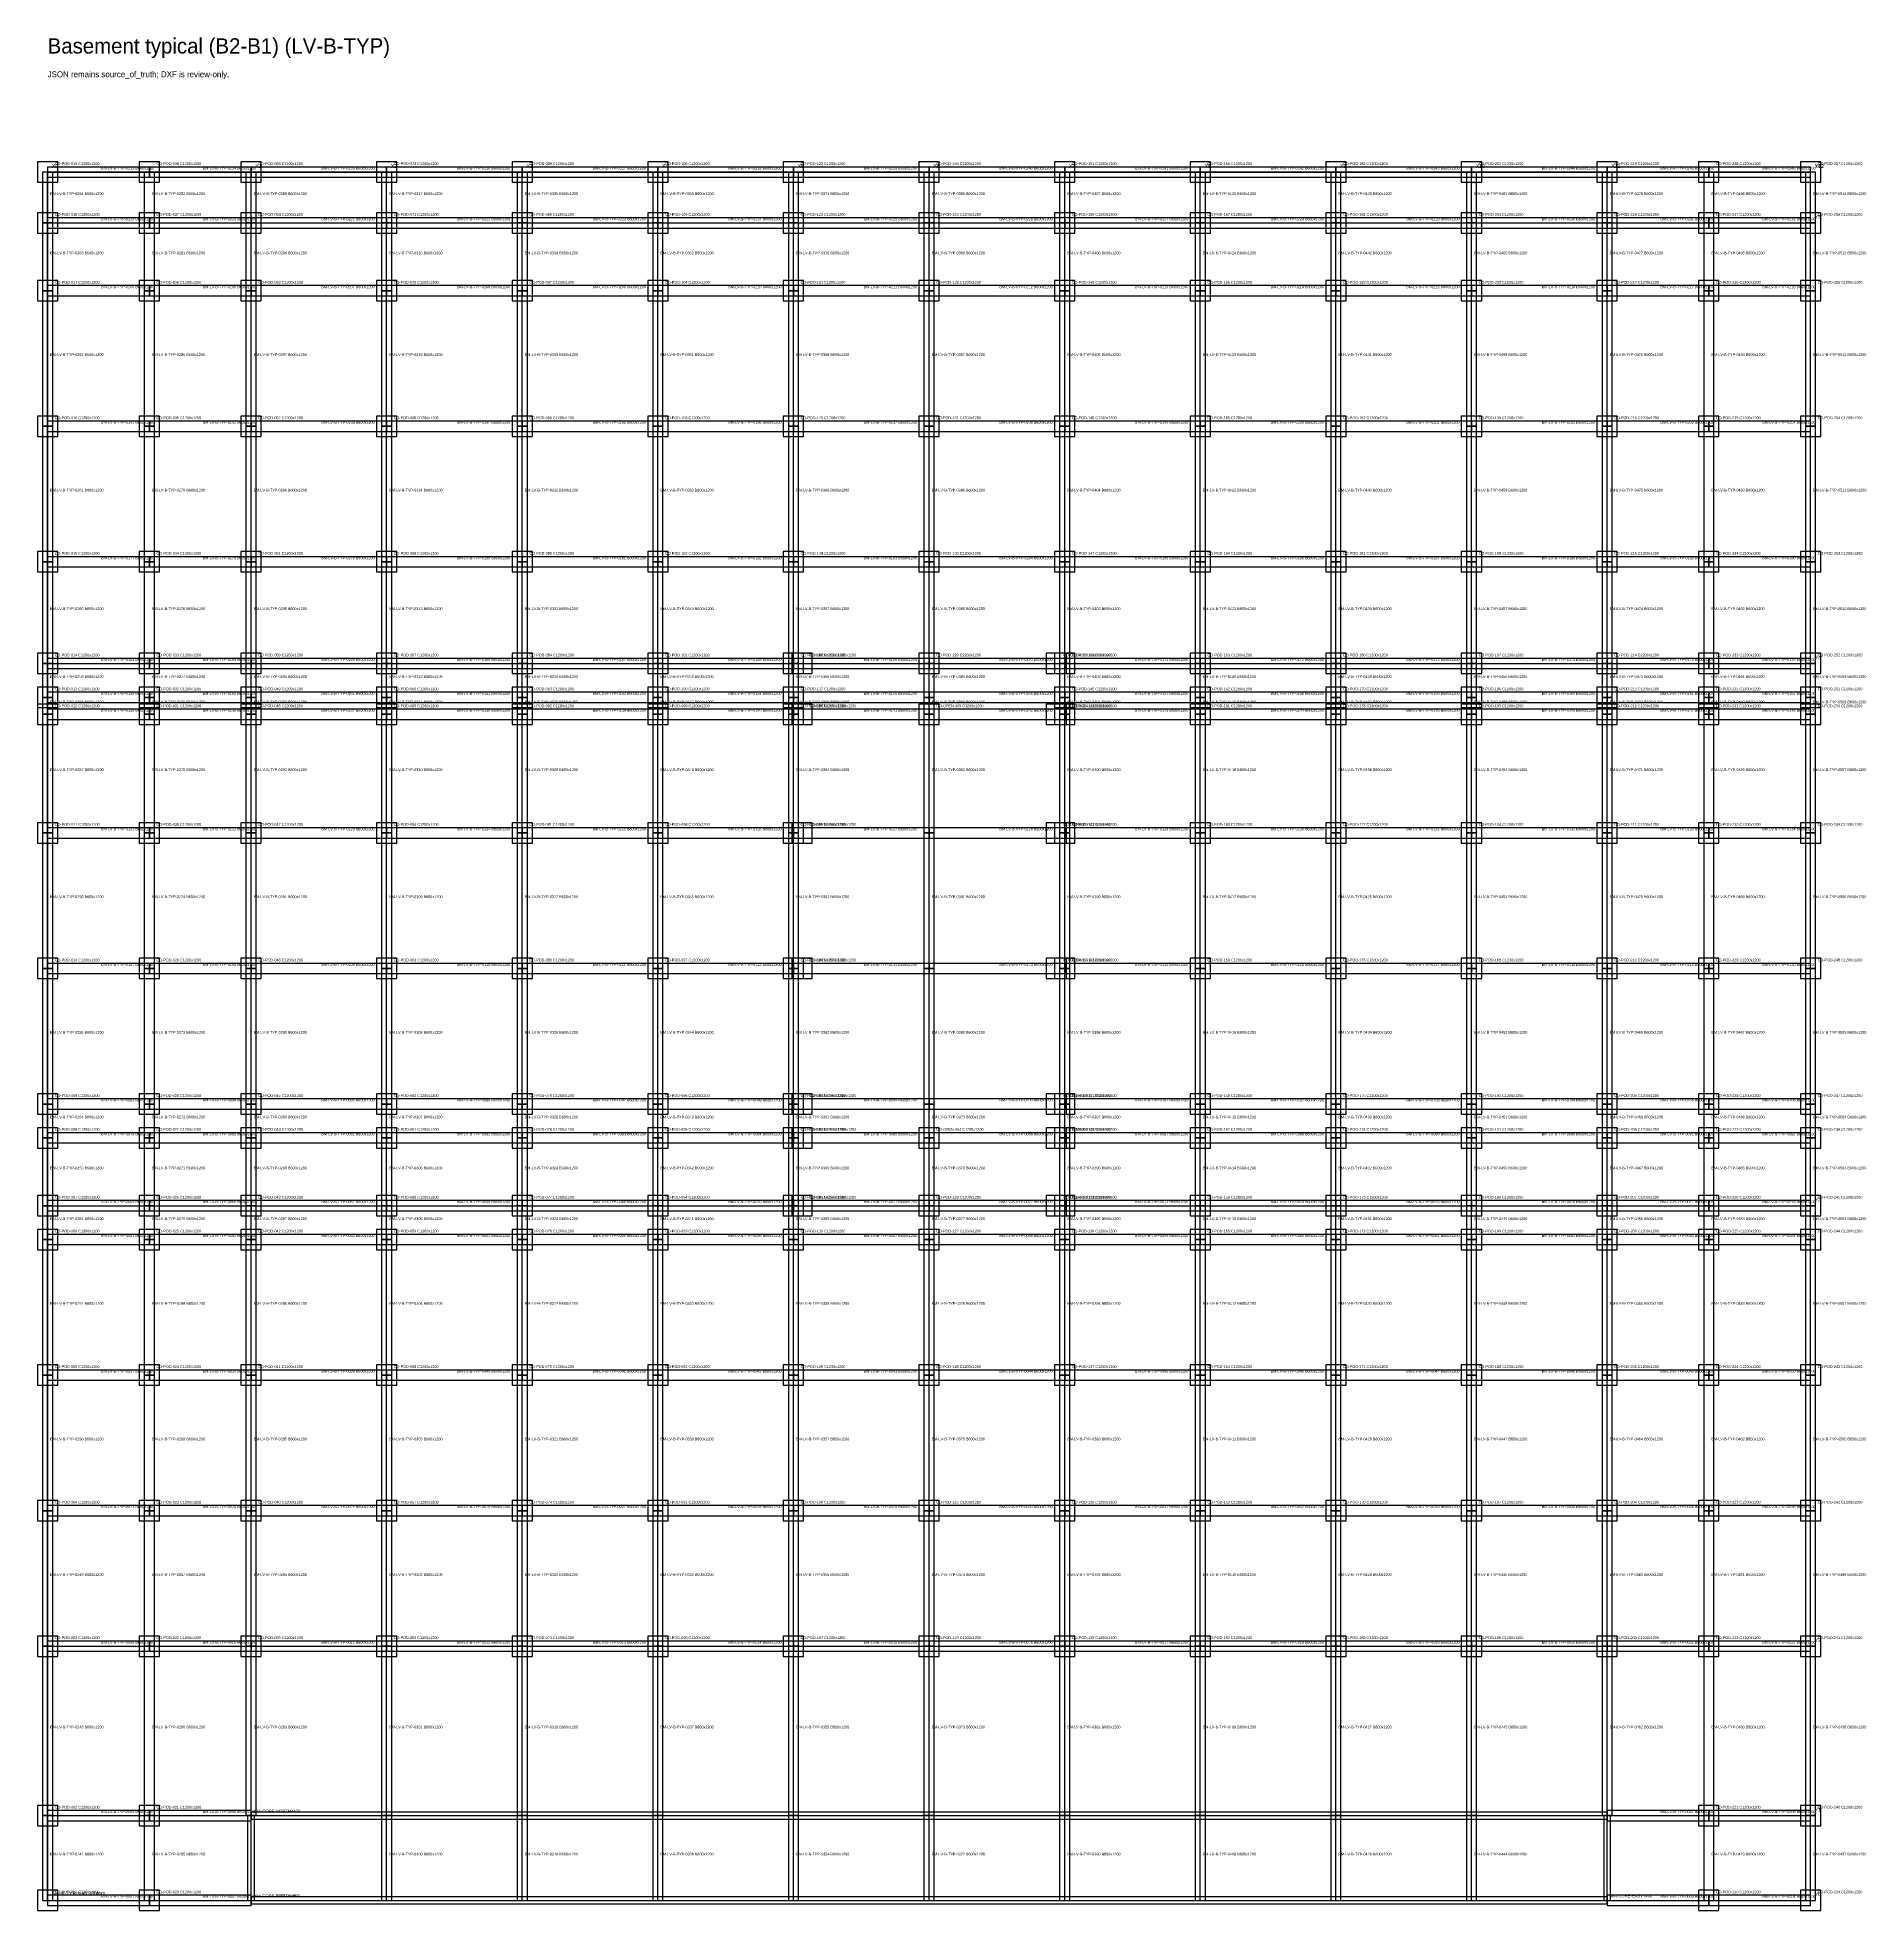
# Model space of a CAD drawing. Header units: millimetres. Extents: x -600 to 227101, y -254450 to 109948.
# Drawn here: x -600 to 107186, y -600 to 109948 of the extents above; entities that cross this region are included whole.
import ezdxf

# ---------------------------------------------------------------- set-up
doc = ezdxf.new("R2010")
doc.units = ezdxf.units.MM
for name, color, linetype in [('LV-B-TYP_BEAM', 5, 'Continuous'), ('LV-B-TYP_COLUMN', 1, 'Continuous'), ('LV-B-TYP_GRID', 8, 'Continuous'), ('LV-B-TYP_SLAB', 7, 'Continuous'), ('LV-B-TYP_WALL', 3, 'Continuous'), ('TEXT', 7, 'Continuous')]:
    doc.layers.add(name, color=color, linetype=linetype)

msp = doc.modelspace()

# ---------------------------------------------------------------- linework, layer by layer
at = {"layer": 'LV-B-TYP_BEAM'}
for points in [[(-300, 99000), (300, 99000), (300, 102000), (-300, 102000), (-300, 99000)], [(0, 102300), (0, 101700), (6000, 101700), (6000, 102300), (0, 102300)], [(5700, 99000), (6300, 99000), (6300, 102000), (5700, 102000), (5700, 99000)], [(6000, 102300), (6000, 101700), (12000, 101700), (12000, 102300), (6000, 102300)], [(11700, 99000), (12300, 99000), (12300, 102000), (11700, 102000), (11700, 99000)], [(12000, 102300), (12000, 101700), (20000, 101700), (20000, 102300), (12000, 102300)], [(19700, 99000), (20300, 99000), (20300, 102000), (19700, 102000), (19700, 99000)], [(20000, 102300), (20000, 101700), (28000, 101700), (28000, 102300), (20000, 102300)], [(27700, 99000), (28300, 99000), (28300, 102000), (27700, 102000), (27700, 99000)], [(28000, 102300), (28000, 101700), (36000, 101700), (36000, 102300), (28000, 102300)], [(35700, 99000), (36300, 99000), (36300, 102000), (35700, 102000), (35700, 99000)], [(36000, 102300), (36000, 101700), (44000, 101700), (44000, 102300), (36000, 102300)], [(43700, 99000), (44300, 99000), (44300, 102000), (43700, 102000), (43700, 99000)], [(44000, 102300), (44000, 101700), (52000, 101700), (52000, 102300), (44000, 102300)], [(51700, 99000), (52300, 99000), (52300, 102000), (51700, 102000), (51700, 99000)], [(52000, 102300), (52000, 101700), (60000, 101700), (60000, 102300), (52000, 102300)], [(59700, 99000), (60300, 99000), (60300, 102000), (59700, 102000), (59700, 99000)], [(60000, 102300), (60000, 101700), (68000, 101700), (68000, 102300), (60000, 102300)], [(67700, 99000), (68300, 99000), (68300, 102000), (67700, 102000), (67700, 99000)], [(68000, 102300), (68000, 101700), (76000, 101700), (76000, 102300), (68000, 102300)], [(75700, 99000), (76300, 99000), (76300, 102000), (75700, 102000), (75700, 99000)], [(76000, 102300), (76000, 101700), (84000, 101700), (84000, 102300), (76000, 102300)], [(83700, 99000), (84300, 99000), (84300, 102000), (83700, 102000), (83700, 99000)], [(84000, 102300), (84000, 101700), (92000, 101700), (92000, 102300), (84000, 102300)], [(91700, 99000), (92300, 99000), (92300, 102000), (91700, 102000), (91700, 99000)], [(92000, 102300), (92000, 101700), (98000, 101700), (98000, 102300), (92000, 102300)], [(97700, 99000), (98300, 99000), (98300, 102000), (97700, 102000), (97700, 99000)], [(98000, 102300), (98000, 101700), (104000, 101700), (104000, 102300), (98000, 102300)], [(103700, 99000), (104300, 99000), (104300, 102000), (103700, 102000), (103700, 99000)], [(-300, 95000), (300, 95000), (300, 99000), (-300, 99000), (-300, 95000)], [(0, 99300), (0, 98700), (6000, 98700), (6000, 99300), (0, 99300)], [(5700, 95000), (6300, 95000), (6300, 99000), (5700, 99000), (5700, 95000)], [(6000, 99300), (6000, 98700), (12000, 98700), (12000, 99300), (6000, 99300)], [(11700, 95000), (12300, 95000), (12300, 99000), (11700, 99000), (11700, 95000)], [(12000, 99300), (12000, 98700), (20000, 98700), (20000, 99300), (12000, 99300)], [(19700, 95000), (20300, 95000), (20300, 99000), (19700, 99000), (19700, 95000)], [(20000, 99300), (20000, 98700), (28000, 98700), (28000, 99300), (20000, 99300)], [(27700, 95000), (28300, 95000), (28300, 99000), (27700, 99000), (27700, 95000)], [(28000, 99300), (28000, 98700), (36000, 98700), (36000, 99300), (28000, 99300)], [(35700, 95000), (36300, 95000), (36300, 99000), (35700, 99000), (35700, 95000)], [(36000, 99300), (36000, 98700), (44000, 98700), (44000, 99300), (36000, 99300)], [(43700, 95000), (44300, 95000), (44300, 99000), (43700, 99000), (43700, 95000)], [(44000, 99300), (44000, 98700), (52000, 98700), (52000, 99300), (44000, 99300)], [(51700, 95000), (52300, 95000), (52300, 99000), (51700, 99000), (51700, 95000)], [(52000, 99300), (52000, 98700), (60000, 98700), (60000, 99300), (52000, 99300)], [(59700, 95000), (60300, 95000), (60300, 99000), (59700, 99000), (59700, 95000)], [(60000, 99300), (60000, 98700), (68000, 98700), (68000, 99300), (60000, 99300)], [(67700, 95000), (68300, 95000), (68300, 99000), (67700, 99000), (67700, 95000)], [(68000, 99300), (68000, 98700), (76000, 98700), (76000, 99300), (68000, 99300)], [(75700, 95000), (76300, 95000), (76300, 99000), (75700, 99000), (75700, 95000)], [(76000, 99300), (76000, 98700), (84000, 98700), (84000, 99300), (76000, 99300)], [(83700, 95000), (84300, 95000), (84300, 99000), (83700, 99000), (83700, 95000)], [(84000, 99300), (84000, 98700), (92000, 98700), (92000, 99300), (84000, 99300)], [(91700, 95000), (92300, 95000), (92300, 99000), (91700, 99000), (91700, 95000)], [(92000, 99300), (92000, 98700), (98000, 98700), (98000, 99300), (92000, 99300)], [(97700, 95000), (98300, 95000), (98300, 99000), (97700, 99000), (97700, 95000)], [(98000, 99300), (98000, 98700), (104000, 98700), (104000, 99300), (98000, 99300)], [(103700, 95000), (104300, 95000), (104300, 99000), (103700, 99000), (103700, 95000)], [(0, 95300), (0, 94700), (6000, 94700), (6000, 95300), (0, 95300)], [(6000, 95300), (6000, 94700), (12000, 94700), (12000, 95300), (6000, 95300)], [(12000, 95300), (12000, 94700), (20000, 94700), (20000, 95300), (12000, 95300)], [(20000, 95300), (20000, 94700), (28000, 94700), (28000, 95300), (20000, 95300)], [(28000, 95300), (28000, 94700), (36000, 94700), (36000, 95300), (28000, 95300)], [(36000, 95300), (36000, 94700), (44000, 94700), (44000, 95300), (36000, 95300)], [(44000, 95300), (44000, 94700), (52000, 94700), (52000, 95300), (44000, 95300)], [(52000, 95300), (52000, 94700), (60000, 94700), (60000, 95300), (52000, 95300)], [(60000, 95300), (60000, 94700), (68000, 94700), (68000, 95300), (60000, 95300)], [(68000, 95300), (68000, 94700), (76000, 94700), (76000, 95300), (68000, 95300)], [(76000, 95300), (76000, 94700), (84000, 94700), (84000, 95300), (76000, 95300)], [(84000, 95300), (84000, 94700), (92000, 94700), (92000, 95300), (84000, 95300)], [(92000, 95300), (92000, 94700), (98000, 94700), (98000, 95300), (92000, 95300)], [(98000, 95300), (98000, 94700), (104000, 94700), (104000, 95300), (98000, 95300)], [(-300, 87000), (300, 87000), (300, 95000), (-300, 95000), (-300, 87000)], [(5700, 87000), (6300, 87000), (6300, 95000), (5700, 95000), (5700, 87000)], [(11700, 87000), (12300, 87000), (12300, 95000), (11700, 95000), (11700, 87000)], [(19700, 87000), (20300, 87000), (20300, 95000), (19700, 95000), (19700, 87000)], [(27700, 87000), (28300, 87000), (28300, 95000), (27700, 95000), (27700, 87000)], [(35700, 87000), (36300, 87000), (36300, 95000), (35700, 95000), (35700, 87000)], [(43700, 87000), (44300, 87000), (44300, 95000), (43700, 95000), (43700, 87000)], [(51700, 87000), (52300, 87000), (52300, 95000), (51700, 95000), (51700, 87000)], [(59700, 87000), (60300, 87000), (60300, 95000), (59700, 95000), (59700, 87000)], [(67700, 87000), (68300, 87000), (68300, 95000), (67700, 95000), (67700, 87000)], [(75700, 87000), (76300, 87000), (76300, 95000), (75700, 95000), (75700, 87000)], [(83700, 87000), (84300, 87000), (84300, 95000), (83700, 95000), (83700, 87000)], [(91700, 87000), (92300, 87000), (92300, 95000), (91700, 95000), (91700, 87000)], [(97700, 87000), (98300, 87000), (98300, 95000), (97700, 95000), (97700, 87000)], [(103700, 87000), (104300, 87000), (104300, 95000), (103700, 95000), (103700, 87000)], [(-300, 79000), (300, 79000), (300, 87000), (-300, 87000), (-300, 79000)], [(0, 87300), (0, 86700), (6000, 86700), (6000, 87300), (0, 87300)], [(5700, 79000), (6300, 79000), (6300, 87000), (5700, 87000), (5700, 79000)], [(6000, 87300), (6000, 86700), (12000, 86700), (12000, 87300), (6000, 87300)], [(11700, 79000), (12300, 79000), (12300, 87000), (11700, 87000), (11700, 79000)], [(12000, 87300), (12000, 86700), (20000, 86700), (20000, 87300), (12000, 87300)], [(19700, 79000), (20300, 79000), (20300, 87000), (19700, 87000), (19700, 79000)], [(20000, 87300), (20000, 86700), (28000, 86700), (28000, 87300), (20000, 87300)], [(27700, 79000), (28300, 79000), (28300, 87000), (27700, 87000), (27700, 79000)], [(28000, 87300), (28000, 86700), (36000, 86700), (36000, 87300), (28000, 87300)], [(35700, 79000), (36300, 79000), (36300, 87000), (35700, 87000), (35700, 79000)], [(36000, 87300), (36000, 86700), (44000, 86700), (44000, 87300), (36000, 87300)], [(43700, 79000), (44300, 79000), (44300, 87000), (43700, 87000), (43700, 79000)], [(44000, 87300), (44000, 86700), (52000, 86700), (52000, 87300), (44000, 87300)], [(51700, 79000), (52300, 79000), (52300, 87000), (51700, 87000), (51700, 79000)], [(52000, 87300), (52000, 86700), (60000, 86700), (60000, 87300), (52000, 87300)], [(59700, 79000), (60300, 79000), (60300, 87000), (59700, 87000), (59700, 79000)], [(60000, 87300), (60000, 86700), (68000, 86700), (68000, 87300), (60000, 87300)], [(67700, 79000), (68300, 79000), (68300, 87000), (67700, 87000), (67700, 79000)], [(68000, 87300), (68000, 86700), (76000, 86700), (76000, 87300), (68000, 87300)], [(75700, 79000), (76300, 79000), (76300, 87000), (75700, 87000), (75700, 79000)], [(76000, 87300), (76000, 86700), (84000, 86700), (84000, 87300), (76000, 87300)], [(83700, 79000), (84300, 79000), (84300, 87000), (83700, 87000), (83700, 79000)], [(84000, 87300), (84000, 86700), (92000, 86700), (92000, 87300), (84000, 87300)], [(91700, 79000), (92300, 79000), (92300, 87000), (91700, 87000), (91700, 79000)], [(92000, 87300), (92000, 86700), (98000, 86700), (98000, 87300), (92000, 87300)], [(97700, 79000), (98300, 79000), (98300, 87000), (97700, 87000), (97700, 79000)], [(98000, 87300), (98000, 86700), (104000, 86700), (104000, 87300), (98000, 87300)], [(103700, 79000), (104300, 79000), (104300, 87000), (103700, 87000), (103700, 79000)], [(-300, 73000), (300, 73000), (300, 79000), (-300, 79000), (-300, 73000)], [(0, 79300), (0, 78700), (6000, 78700), (6000, 79300), (0, 79300)], [(5700, 73000), (6300, 73000), (6300, 79000), (5700, 79000), (5700, 73000)], [(6000, 79300), (6000, 78700), (12000, 78700), (12000, 79300), (6000, 79300)], [(11700, 73000), (12300, 73000), (12300, 79000), (11700, 79000), (11700, 73000)], [(12000, 79300), (12000, 78700), (20000, 78700), (20000, 79300), (12000, 79300)], [(19700, 73000), (20300, 73000), (20300, 79000), (19700, 79000), (19700, 73000)], [(20000, 79300), (20000, 78700), (28000, 78700), (28000, 79300), (20000, 79300)], [(27700, 73000), (28300, 73000), (28300, 79000), (27700, 79000), (27700, 73000)], [(28000, 79300), (28000, 78700), (36000, 78700), (36000, 79300), (28000, 79300)], [(35700, 73000), (36300, 73000), (36300, 79000), (35700, 79000), (35700, 73000)], [(36000, 79300), (36000, 78700), (44000, 78700), (44000, 79300), (36000, 79300)], [(43700, 73000), (44300, 73000), (44300, 79000), (43700, 79000), (43700, 73000)], [(44000, 79300), (44000, 78700), (52000, 78700), (52000, 79300), (44000, 79300)], [(51700, 73000), (52300, 73000), (52300, 79000), (51700, 79000), (51700, 73000)], [(52000, 79300), (52000, 78700), (60000, 78700), (60000, 79300), (52000, 79300)], [(59700, 73000), (60300, 73000), (60300, 79000), (59700, 79000), (59700, 73000)], [(60000, 79300), (60000, 78700), (68000, 78700), (68000, 79300), (60000, 79300)], [(67700, 73000), (68300, 73000), (68300, 79000), (67700, 79000), (67700, 73000)], [(68000, 79300), (68000, 78700), (76000, 78700), (76000, 79300), (68000, 79300)], [(75700, 73000), (76300, 73000), (76300, 79000), (75700, 79000), (75700, 73000)], [(76000, 79300), (76000, 78700), (84000, 78700), (84000, 79300), (76000, 79300)], [(83700, 73000), (84300, 73000), (84300, 79000), (83700, 79000), (83700, 73000)], [(84000, 79300), (84000, 78700), (92000, 78700), (92000, 79300), (84000, 79300)], [(91700, 73000), (92300, 73000), (92300, 79000), (91700, 79000), (91700, 73000)], [(92000, 79300), (92000, 78700), (98000, 78700), (98000, 79300), (92000, 79300)], [(97700, 73000), (98300, 73000), (98300, 79000), (97700, 79000), (97700, 73000)], [(98000, 79300), (98000, 78700), (104000, 78700), (104000, 79300), (98000, 79300)], [(103700, 73000), (104300, 73000), (104300, 79000), (103700, 79000), (103700, 73000)], [(-300, 71000), (300, 71000), (300, 73000), (-300, 73000), (-300, 71000)], [(0, 73300), (0, 72700), (6000, 72700), (6000, 73300), (0, 73300)], [(5700, 71000), (6300, 71000), (6300, 73000), (5700, 73000), (5700, 71000)], [(6000, 73300), (6000, 72700), (12000, 72700), (12000, 73300), (6000, 73300)], [(11700, 71000), (12300, 71000), (12300, 73000), (11700, 73000), (11700, 71000)], [(12000, 73300), (12000, 72700), (20000, 72700), (20000, 73300), (12000, 73300)], [(19700, 71000), (20300, 71000), (20300, 73000), (19700, 73000), (19700, 71000)], [(20000, 73300), (20000, 72700), (28000, 72700), (28000, 73300), (20000, 73300)], [(27700, 71000), (28300, 71000), (28300, 73000), (27700, 73000), (27700, 71000)], [(28000, 73300), (28000, 72700), (36000, 72700), (36000, 73300), (28000, 73300)], [(35700, 71000), (36300, 71000), (36300, 73000), (35700, 73000), (35700, 71000)], [(36000, 73300), (36000, 72700), (44000, 72700), (44000, 73300), (36000, 73300)], [(43700, 71000), (44300, 71000), (44300, 73000), (43700, 73000), (43700, 71000)], [(44000, 73300), (44000, 72700), (52000, 72700), (52000, 73300), (44000, 73300)], [(51700, 71000), (52300, 71000), (52300, 73000), (51700, 73000), (51700, 71000)], [(52000, 73300), (52000, 72700), (60000, 72700), (60000, 73300), (52000, 73300)], [(59700, 71000), (60300, 71000), (60300, 73000), (59700, 73000), (59700, 71000)], [(60000, 73300), (60000, 72700), (68000, 72700), (68000, 73300), (60000, 73300)], [(67700, 71000), (68300, 71000), (68300, 73000), (67700, 73000), (67700, 71000)], [(68000, 73300), (68000, 72700), (76000, 72700), (76000, 73300), (68000, 73300)], [(75700, 71000), (76300, 71000), (76300, 73000), (75700, 73000), (75700, 71000)], [(76000, 73300), (76000, 72700), (84000, 72700), (84000, 73300), (76000, 73300)], [(83700, 71000), (84300, 71000), (84300, 73000), (83700, 73000), (83700, 71000)], [(84000, 73300), (84000, 72700), (92000, 72700), (92000, 73300), (84000, 73300)], [(91700, 71000), (92300, 71000), (92300, 73000), (91700, 73000), (91700, 71000)], [(92000, 73300), (92000, 72700), (98000, 72700), (98000, 73300), (92000, 73300)], [(97700, 71000), (98300, 71000), (98300, 73000), (97700, 73000), (97700, 71000)], [(98000, 73300), (98000, 72700), (104000, 72700), (104000, 73300), (98000, 73300)], [(103700, 71000), (104300, 71000), (104300, 73000), (103700, 73000), (103700, 71000)], [(-300, 70000), (300, 70000), (300, 71000), (-300, 71000), (-300, 70000)], [(0, 71300), (0, 70700), (6000, 70700), (6000, 71300), (0, 71300)], [(5700, 70000), (6300, 70000), (6300, 71000), (5700, 71000), (5700, 70000)], [(6000, 71300), (6000, 70700), (12000, 70700), (12000, 71300), (6000, 71300)], [(11700, 70000), (12300, 70000), (12300, 71000), (11700, 71000), (11700, 70000)], [(12000, 71300), (12000, 70700), (20000, 70700), (20000, 71300), (12000, 71300)], [(19700, 70000), (20300, 70000), (20300, 71000), (19700, 71000), (19700, 70000)], [(20000, 71300), (20000, 70700), (28000, 70700), (28000, 71300), (20000, 71300)], [(27700, 70000), (28300, 70000), (28300, 71000), (27700, 71000), (27700, 70000)], [(28000, 71300), (28000, 70700), (36000, 70700), (36000, 71300), (28000, 71300)], [(35700, 70000), (36300, 70000), (36300, 71000), (35700, 71000), (35700, 70000)], [(36000, 71300), (36000, 70700), (44000, 70700), (44000, 71300), (36000, 71300)], [(43700, 70000), (44300, 70000), (44300, 71000), (43700, 71000), (43700, 70000)], [(44000, 71300), (44000, 70700), (52000, 70700), (52000, 71300), (44000, 71300)], [(51700, 70000), (52300, 70000), (52300, 71000), (51700, 71000), (51700, 70000)], [(52000, 71300), (52000, 70700), (60000, 70700), (60000, 71300), (52000, 71300)], [(59700, 70000), (60300, 70000), (60300, 71000), (59700, 71000), (59700, 70000)], [(60000, 71300), (60000, 70700), (68000, 70700), (68000, 71300), (60000, 71300)], [(67700, 70000), (68300, 70000), (68300, 71000), (67700, 71000), (67700, 70000)], [(68000, 71300), (68000, 70700), (76000, 70700), (76000, 71300), (68000, 71300)], [(75700, 70000), (76300, 70000), (76300, 71000), (75700, 71000), (75700, 70000)], [(76000, 71300), (76000, 70700), (84000, 70700), (84000, 71300), (76000, 71300)], [(83700, 70000), (84300, 70000), (84300, 71000), (83700, 71000), (83700, 70000)], [(84000, 71300), (84000, 70700), (92000, 70700), (92000, 71300), (84000, 71300)], [(91700, 70000), (92300, 70000), (92300, 71000), (91700, 71000), (91700, 70000)], [(92000, 71300), (92000, 70700), (98000, 70700), (98000, 71300), (92000, 71300)], [(97700, 70000), (98300, 70000), (98300, 71000), (97700, 71000), (97700, 70000)], [(98000, 71300), (98000, 70700), (104000, 70700), (104000, 71300), (98000, 71300)], [(103700, 70000), (104300, 70000), (104300, 71000), (103700, 71000), (103700, 70000)], [(-300, 63000), (300, 63000), (300, 70000), (-300, 70000), (-300, 63000)], [(0, 70300), (0, 69700), (6000, 69700), (6000, 70300), (0, 70300)], [(5700, 63000), (6300, 63000), (6300, 70000), (5700, 70000), (5700, 63000)], [(6000, 70300), (6000, 69700), (12000, 69700), (12000, 70300), (6000, 70300)], [(11700, 63000), (12300, 63000), (12300, 70000), (11700, 70000), (11700, 63000)], [(12000, 70300), (12000, 69700), (20000, 69700), (20000, 70300), (12000, 70300)], [(19700, 63000), (20300, 63000), (20300, 70000), (19700, 70000), (19700, 63000)], [(20000, 70300), (20000, 69700), (28000, 69700), (28000, 70300), (20000, 70300)], [(27700, 63000), (28300, 63000), (28300, 70000), (27700, 70000), (27700, 63000)], [(28000, 70300), (28000, 69700), (36000, 69700), (36000, 70300), (28000, 70300)], [(35700, 63000), (36300, 63000), (36300, 70000), (35700, 70000), (35700, 63000)], [(36000, 70300), (36000, 69700), (44000, 69700), (44000, 70300), (36000, 70300)], [(43700, 63000), (44300, 63000), (44300, 70000), (43700, 70000), (43700, 63000)], [(44000, 70300), (44000, 69700), (52000, 69700), (52000, 70300), (44000, 70300)], [(51700, 63000), (52300, 63000), (52300, 70000), (51700, 70000), (51700, 63000)], [(52000, 70300), (52000, 69700), (60000, 69700), (60000, 70300), (52000, 70300)], [(59700, 63000), (60300, 63000), (60300, 70000), (59700, 70000), (59700, 63000)], [(60000, 70300), (60000, 69700), (68000, 69700), (68000, 70300), (60000, 70300)], [(67700, 63000), (68300, 63000), (68300, 70000), (67700, 70000), (67700, 63000)], [(68000, 70300), (68000, 69700), (76000, 69700), (76000, 70300), (68000, 70300)], [(75700, 63000), (76300, 63000), (76300, 70000), (75700, 70000), (75700, 63000)], [(76000, 70300), (76000, 69700), (84000, 69700), (84000, 70300), (76000, 70300)], [(83700, 63000), (84300, 63000), (84300, 70000), (83700, 70000), (83700, 63000)], [(84000, 70300), (84000, 69700), (92000, 69700), (92000, 70300), (84000, 70300)], [(91700, 63000), (92300, 63000), (92300, 70000), (91700, 70000), (91700, 63000)], [(92000, 70300), (92000, 69700), (98000, 69700), (98000, 70300), (92000, 70300)], [(97700, 63000), (98300, 63000), (98300, 70000), (97700, 70000), (97700, 63000)], [(98000, 70300), (98000, 69700), (104000, 69700), (104000, 70300), (98000, 70300)], [(103700, 63000), (104300, 63000), (104300, 70000), (103700, 70000), (103700, 63000)], [(0, 63300), (0, 62700), (6000, 62700), (6000, 63300), (0, 63300)], [(6000, 63300), (6000, 62700), (12000, 62700), (12000, 63300), (6000, 63300)], [(12000, 63300), (12000, 62700), (20000, 62700), (20000, 63300), (12000, 63300)], [(20000, 63300), (20000, 62700), (28000, 62700), (28000, 63300), (20000, 63300)], [(28000, 63300), (28000, 62700), (36000, 62700), (36000, 63300), (28000, 63300)], [(36000, 63300), (36000, 62700), (44000, 62700), (44000, 63300), (36000, 63300)], [(44000, 63300), (44000, 62700), (52000, 62700), (52000, 63300), (44000, 63300)], [(52000, 63300), (52000, 62700), (60000, 62700), (60000, 63300), (52000, 63300)], [(60000, 63300), (60000, 62700), (68000, 62700), (68000, 63300), (60000, 63300)], [(68000, 63300), (68000, 62700), (76000, 62700), (76000, 63300), (68000, 63300)], [(76000, 63300), (76000, 62700), (84000, 62700), (84000, 63300), (76000, 63300)], [(84000, 63300), (84000, 62700), (92000, 62700), (92000, 63300), (84000, 63300)], [(92000, 63300), (92000, 62700), (98000, 62700), (98000, 63300), (92000, 63300)], [(98000, 63300), (98000, 62700), (104000, 62700), (104000, 63300), (98000, 63300)], [(-300, 55000), (300, 55000), (300, 63000), (-300, 63000), (-300, 55000)], [(5700, 55000), (6300, 55000), (6300, 63000), (5700, 63000), (5700, 55000)], [(11700, 55000), (12300, 55000), (12300, 63000), (11700, 63000), (11700, 55000)], [(19700, 55000), (20300, 55000), (20300, 63000), (19700, 63000), (19700, 55000)], [(27700, 55000), (28300, 55000), (28300, 63000), (27700, 63000), (27700, 55000)], [(35700, 55000), (36300, 55000), (36300, 63000), (35700, 63000), (35700, 55000)], [(43700, 55000), (44300, 55000), (44300, 63000), (43700, 63000), (43700, 55000)], [(51700, 55000), (52300, 55000), (52300, 63000), (51700, 63000), (51700, 55000)], [(59700, 55000), (60300, 55000), (60300, 63000), (59700, 63000), (59700, 55000)], [(67700, 55000), (68300, 55000), (68300, 63000), (67700, 63000), (67700, 55000)], [(75700, 55000), (76300, 55000), (76300, 63000), (75700, 63000), (75700, 55000)], [(83700, 55000), (84300, 55000), (84300, 63000), (83700, 63000), (83700, 55000)], [(91700, 55000), (92300, 55000), (92300, 63000), (91700, 63000), (91700, 55000)], [(97700, 55000), (98300, 55000), (98300, 63000), (97700, 63000), (97700, 55000)], [(103700, 55000), (104300, 55000), (104300, 63000), (103700, 63000), (103700, 55000)], [(0, 55300), (0, 54700), (6000, 54700), (6000, 55300), (0, 55300)], [(6000, 55300), (6000, 54700), (12000, 54700), (12000, 55300), (6000, 55300)], [(12000, 55300), (12000, 54700), (20000, 54700), (20000, 55300), (12000, 55300)], [(20000, 55300), (20000, 54700), (28000, 54700), (28000, 55300), (20000, 55300)], [(28000, 55300), (28000, 54700), (36000, 54700), (36000, 55300), (28000, 55300)], [(36000, 55300), (36000, 54700), (44000, 54700), (44000, 55300), (36000, 55300)], [(44000, 55300), (44000, 54700), (52000, 54700), (52000, 55300), (44000, 55300)], [(52000, 55300), (52000, 54700), (60000, 54700), (60000, 55300), (52000, 55300)], [(60000, 55300), (60000, 54700), (68000, 54700), (68000, 55300), (60000, 55300)], [(68000, 55300), (68000, 54700), (76000, 54700), (76000, 55300), (68000, 55300)], [(76000, 55300), (76000, 54700), (84000, 54700), (84000, 55300), (76000, 55300)], [(84000, 55300), (84000, 54700), (92000, 54700), (92000, 55300), (84000, 55300)], [(92000, 55300), (92000, 54700), (98000, 54700), (98000, 55300), (92000, 55300)], [(98000, 55300), (98000, 54700), (104000, 54700), (104000, 55300), (98000, 55300)], [(-300, 47000), (300, 47000), (300, 55000), (-300, 55000), (-300, 47000)], [(5700, 47000), (6300, 47000), (6300, 55000), (5700, 55000), (5700, 47000)], [(11700, 47000), (12300, 47000), (12300, 55000), (11700, 55000), (11700, 47000)], [(19700, 47000), (20300, 47000), (20300, 55000), (19700, 55000), (19700, 47000)], [(27700, 47000), (28300, 47000), (28300, 55000), (27700, 55000), (27700, 47000)], [(35700, 47000), (36300, 47000), (36300, 55000), (35700, 55000), (35700, 47000)], [(43700, 47000), (44300, 47000), (44300, 55000), (43700, 55000), (43700, 47000)], [(51700, 47000), (52300, 47000), (52300, 55000), (51700, 55000), (51700, 47000)], [(59700, 47000), (60300, 47000), (60300, 55000), (59700, 55000), (59700, 47000)], [(67700, 47000), (68300, 47000), (68300, 55000), (67700, 55000), (67700, 47000)], [(75700, 47000), (76300, 47000), (76300, 55000), (75700, 55000), (75700, 47000)], [(83700, 47000), (84300, 47000), (84300, 55000), (83700, 55000), (83700, 47000)], [(91700, 47000), (92300, 47000), (92300, 55000), (91700, 55000), (91700, 47000)], [(97700, 47000), (98300, 47000), (98300, 55000), (97700, 55000), (97700, 47000)], [(103700, 47000), (104300, 47000), (104300, 55000), (103700, 55000), (103700, 47000)], [(-300, 45000), (300, 45000), (300, 47000), (-300, 47000), (-300, 45000)], [(0, 47300), (0, 46700), (6000, 46700), (6000, 47300), (0, 47300)], [(5700, 45000), (6300, 45000), (6300, 47000), (5700, 47000), (5700, 45000)], [(6000, 47300), (6000, 46700), (12000, 46700), (12000, 47300), (6000, 47300)], [(11700, 45000), (12300, 45000), (12300, 47000), (11700, 47000), (11700, 45000)], [(12000, 47300), (12000, 46700), (20000, 46700), (20000, 47300), (12000, 47300)], [(19700, 45000), (20300, 45000), (20300, 47000), (19700, 47000), (19700, 45000)], [(20000, 47300), (20000, 46700), (28000, 46700), (28000, 47300), (20000, 47300)], [(27700, 45000), (28300, 45000), (28300, 47000), (27700, 47000), (27700, 45000)], [(28000, 47300), (28000, 46700), (36000, 46700), (36000, 47300), (28000, 47300)], [(35700, 45000), (36300, 45000), (36300, 47000), (35700, 47000), (35700, 45000)], [(36000, 47300), (36000, 46700), (44000, 46700), (44000, 47300), (36000, 47300)], [(43700, 45000), (44300, 45000), (44300, 47000), (43700, 47000), (43700, 45000)], [(44000, 47300), (44000, 46700), (52000, 46700), (52000, 47300), (44000, 47300)], [(51700, 45000), (52300, 45000), (52300, 47000), (51700, 47000), (51700, 45000)], [(52000, 47300), (52000, 46700), (60000, 46700), (60000, 47300), (52000, 47300)], [(59700, 45000), (60300, 45000), (60300, 47000), (59700, 47000), (59700, 45000)], [(60000, 47300), (60000, 46700), (68000, 46700), (68000, 47300), (60000, 47300)], [(67700, 45000), (68300, 45000), (68300, 47000), (67700, 47000), (67700, 45000)], [(68000, 47300), (68000, 46700), (76000, 46700), (76000, 47300), (68000, 47300)], [(75700, 45000), (76300, 45000), (76300, 47000), (75700, 47000), (75700, 45000)], [(76000, 47300), (76000, 46700), (84000, 46700), (84000, 47300), (76000, 47300)], [(83700, 45000), (84300, 45000), (84300, 47000), (83700, 47000), (83700, 45000)], [(84000, 47300), (84000, 46700), (92000, 46700), (92000, 47300), (84000, 47300)], [(91700, 45000), (92300, 45000), (92300, 47000), (91700, 47000), (91700, 45000)], [(92000, 47300), (92000, 46700), (98000, 46700), (98000, 47300), (92000, 47300)], [(97700, 45000), (98300, 45000), (98300, 47000), (97700, 47000), (97700, 45000)], [(98000, 47300), (98000, 46700), (104000, 46700), (104000, 47300), (98000, 47300)], [(103700, 45000), (104300, 45000), (104300, 47000), (103700, 47000), (103700, 45000)], [(-300, 41000), (300, 41000), (300, 45000), (-300, 45000), (-300, 41000)], [(0, 45300), (0, 44700), (6000, 44700), (6000, 45300), (0, 45300)], [(5700, 41000), (6300, 41000), (6300, 45000), (5700, 45000), (5700, 41000)], [(6000, 45300), (6000, 44700), (12000, 44700), (12000, 45300), (6000, 45300)], [(11700, 41000), (12300, 41000), (12300, 45000), (11700, 45000), (11700, 41000)], [(12000, 45300), (12000, 44700), (20000, 44700), (20000, 45300), (12000, 45300)], [(19700, 41000), (20300, 41000), (20300, 45000), (19700, 45000), (19700, 41000)], [(20000, 45300), (20000, 44700), (28000, 44700), (28000, 45300), (20000, 45300)], [(27700, 41000), (28300, 41000), (28300, 45000), (27700, 45000), (27700, 41000)], [(28000, 45300), (28000, 44700), (36000, 44700), (36000, 45300), (28000, 45300)], [(35700, 41000), (36300, 41000), (36300, 45000), (35700, 45000), (35700, 41000)], [(36000, 45300), (36000, 44700), (44000, 44700), (44000, 45300), (36000, 45300)], [(43700, 41000), (44300, 41000), (44300, 45000), (43700, 45000), (43700, 41000)], [(44000, 45300), (44000, 44700), (52000, 44700), (52000, 45300), (44000, 45300)], [(51700, 41000), (52300, 41000), (52300, 45000), (51700, 45000), (51700, 41000)], [(52000, 45300), (52000, 44700), (60000, 44700), (60000, 45300), (52000, 45300)], [(59700, 41000), (60300, 41000), (60300, 45000), (59700, 45000), (59700, 41000)], [(60000, 45300), (60000, 44700), (68000, 44700), (68000, 45300), (60000, 45300)], [(67700, 41000), (68300, 41000), (68300, 45000), (67700, 45000), (67700, 41000)], [(68000, 45300), (68000, 44700), (76000, 44700), (76000, 45300), (68000, 45300)], [(75700, 41000), (76300, 41000), (76300, 45000), (75700, 45000), (75700, 41000)], [(76000, 45300), (76000, 44700), (84000, 44700), (84000, 45300), (76000, 45300)], [(83700, 41000), (84300, 41000), (84300, 45000), (83700, 45000), (83700, 41000)], [(84000, 45300), (84000, 44700), (92000, 44700), (92000, 45300), (84000, 45300)], [(91700, 41000), (92300, 41000), (92300, 45000), (91700, 45000), (91700, 41000)], [(92000, 45300), (92000, 44700), (98000, 44700), (98000, 45300), (92000, 45300)], [(97700, 41000), (98300, 41000), (98300, 45000), (97700, 45000), (97700, 41000)], [(98000, 45300), (98000, 44700), (104000, 44700), (104000, 45300), (98000, 45300)], [(103700, 41000), (104300, 41000), (104300, 45000), (103700, 45000), (103700, 41000)], [(-300, 39000), (300, 39000), (300, 41000), (-300, 41000), (-300, 39000)], [(0, 41300), (0, 40700), (6000, 40700), (6000, 41300), (0, 41300)], [(5700, 39000), (6300, 39000), (6300, 41000), (5700, 41000), (5700, 39000)], [(6000, 41300), (6000, 40700), (12000, 40700), (12000, 41300), (6000, 41300)], [(11700, 39000), (12300, 39000), (12300, 41000), (11700, 41000), (11700, 39000)], [(12000, 41300), (12000, 40700), (20000, 40700), (20000, 41300), (12000, 41300)], [(19700, 39000), (20300, 39000), (20300, 41000), (19700, 41000), (19700, 39000)], [(20000, 41300), (20000, 40700), (28000, 40700), (28000, 41300), (20000, 41300)], [(27700, 39000), (28300, 39000), (28300, 41000), (27700, 41000), (27700, 39000)], [(28000, 41300), (28000, 40700), (36000, 40700), (36000, 41300), (28000, 41300)], [(35700, 39000), (36300, 39000), (36300, 41000), (35700, 41000), (35700, 39000)], [(36000, 41300), (36000, 40700), (44000, 40700), (44000, 41300), (36000, 41300)], [(43700, 39000), (44300, 39000), (44300, 41000), (43700, 41000), (43700, 39000)], [(44000, 41300), (44000, 40700), (52000, 40700), (52000, 41300), (44000, 41300)], [(51700, 39000), (52300, 39000), (52300, 41000), (51700, 41000), (51700, 39000)], [(52000, 41300), (52000, 40700), (60000, 40700), (60000, 41300), (52000, 41300)], [(59700, 39000), (60300, 39000), (60300, 41000), (59700, 41000), (59700, 39000)], [(60000, 41300), (60000, 40700), (68000, 40700), (68000, 41300), (60000, 41300)], [(67700, 39000), (68300, 39000), (68300, 41000), (67700, 41000), (67700, 39000)], [(68000, 41300), (68000, 40700), (76000, 40700), (76000, 41300), (68000, 41300)], [(75700, 39000), (76300, 39000), (76300, 41000), (75700, 41000), (75700, 39000)], [(76000, 41300), (76000, 40700), (84000, 40700), (84000, 41300), (76000, 41300)], [(83700, 39000), (84300, 39000), (84300, 41000), (83700, 41000), (83700, 39000)], [(84000, 41300), (84000, 40700), (92000, 40700), (92000, 41300), (84000, 41300)], [(91700, 39000), (92300, 39000), (92300, 41000), (91700, 41000), (91700, 39000)], [(92000, 41300), (92000, 40700), (98000, 40700), (98000, 41300), (92000, 41300)], [(97700, 39000), (98300, 39000), (98300, 41000), (97700, 41000), (97700, 39000)], [(98000, 41300), (98000, 40700), (104000, 40700), (104000, 41300), (98000, 41300)], [(103700, 39000), (104300, 39000), (104300, 41000), (103700, 41000), (103700, 39000)], [(-300, 31000), (300, 31000), (300, 39000), (-300, 39000), (-300, 31000)], [(0, 39300), (0, 38700), (6000, 38700), (6000, 39300), (0, 39300)], [(5700, 31000), (6300, 31000), (6300, 39000), (5700, 39000), (5700, 31000)], [(6000, 39300), (6000, 38700), (12000, 38700), (12000, 39300), (6000, 39300)], [(11700, 31000), (12300, 31000), (12300, 39000), (11700, 39000), (11700, 31000)], [(12000, 39300), (12000, 38700), (20000, 38700), (20000, 39300), (12000, 39300)], [(19700, 31000), (20300, 31000), (20300, 39000), (19700, 39000), (19700, 31000)], [(20000, 39300), (20000, 38700), (28000, 38700), (28000, 39300), (20000, 39300)], [(27700, 31000), (28300, 31000), (28300, 39000), (27700, 39000), (27700, 31000)], [(28000, 39300), (28000, 38700), (36000, 38700), (36000, 39300), (28000, 39300)], [(35700, 31000), (36300, 31000), (36300, 39000), (35700, 39000), (35700, 31000)], [(36000, 39300), (36000, 38700), (44000, 38700), (44000, 39300), (36000, 39300)], [(43700, 31000), (44300, 31000), (44300, 39000), (43700, 39000), (43700, 31000)], [(44000, 39300), (44000, 38700), (52000, 38700), (52000, 39300), (44000, 39300)], [(51700, 31000), (52300, 31000), (52300, 39000), (51700, 39000), (51700, 31000)], [(52000, 39300), (52000, 38700), (60000, 38700), (60000, 39300), (52000, 39300)], [(59700, 31000), (60300, 31000), (60300, 39000), (59700, 39000), (59700, 31000)], [(60000, 39300), (60000, 38700), (68000, 38700), (68000, 39300), (60000, 39300)], [(67700, 31000), (68300, 31000), (68300, 39000), (67700, 39000), (67700, 31000)], [(68000, 39300), (68000, 38700), (76000, 38700), (76000, 39300), (68000, 39300)], [(75700, 31000), (76300, 31000), (76300, 39000), (75700, 39000), (75700, 31000)], [(76000, 39300), (76000, 38700), (84000, 38700), (84000, 39300), (76000, 39300)], [(83700, 31000), (84300, 31000), (84300, 39000), (83700, 39000), (83700, 31000)], [(84000, 39300), (84000, 38700), (92000, 38700), (92000, 39300), (84000, 39300)], [(91700, 31000), (92300, 31000), (92300, 39000), (91700, 39000), (91700, 31000)], [(92000, 39300), (92000, 38700), (98000, 38700), (98000, 39300), (92000, 39300)], [(97700, 31000), (98300, 31000), (98300, 39000), (97700, 39000), (97700, 31000)], [(98000, 39300), (98000, 38700), (104000, 38700), (104000, 39300), (98000, 39300)], [(103700, 31000), (104300, 31000), (104300, 39000), (103700, 39000), (103700, 31000)], [(-300, 23000), (300, 23000), (300, 31000), (-300, 31000), (-300, 23000)], [(0, 31300), (0, 30700), (6000, 30700), (6000, 31300), (0, 31300)], [(5700, 23000), (6300, 23000), (6300, 31000), (5700, 31000), (5700, 23000)], [(6000, 31300), (6000, 30700), (12000, 30700), (12000, 31300), (6000, 31300)], [(11700, 23000), (12300, 23000), (12300, 31000), (11700, 31000), (11700, 23000)], [(12000, 31300), (12000, 30700), (20000, 30700), (20000, 31300), (12000, 31300)], [(19700, 23000), (20300, 23000), (20300, 31000), (19700, 31000), (19700, 23000)], [(20000, 31300), (20000, 30700), (28000, 30700), (28000, 31300), (20000, 31300)], [(27700, 23000), (28300, 23000), (28300, 31000), (27700, 31000), (27700, 23000)], [(28000, 31300), (28000, 30700), (36000, 30700), (36000, 31300), (28000, 31300)], [(35700, 23000), (36300, 23000), (36300, 31000), (35700, 31000), (35700, 23000)], [(36000, 31300), (36000, 30700), (44000, 30700), (44000, 31300), (36000, 31300)], [(43700, 23000), (44300, 23000), (44300, 31000), (43700, 31000), (43700, 23000)], [(44000, 31300), (44000, 30700), (52000, 30700), (52000, 31300), (44000, 31300)], [(51700, 23000), (52300, 23000), (52300, 31000), (51700, 31000), (51700, 23000)], [(52000, 31300), (52000, 30700), (60000, 30700), (60000, 31300), (52000, 31300)], [(59700, 23000), (60300, 23000), (60300, 31000), (59700, 31000), (59700, 23000)], [(60000, 31300), (60000, 30700), (68000, 30700), (68000, 31300), (60000, 31300)], [(67700, 23000), (68300, 23000), (68300, 31000), (67700, 31000), (67700, 23000)], [(68000, 31300), (68000, 30700), (76000, 30700), (76000, 31300), (68000, 31300)], [(75700, 23000), (76300, 23000), (76300, 31000), (75700, 31000), (75700, 23000)], [(76000, 31300), (76000, 30700), (84000, 30700), (84000, 31300), (76000, 31300)], [(83700, 23000), (84300, 23000), (84300, 31000), (83700, 31000), (83700, 23000)], [(84000, 31300), (84000, 30700), (92000, 30700), (92000, 31300), (84000, 31300)], [(91700, 23000), (92300, 23000), (92300, 31000), (91700, 31000), (91700, 23000)], [(92000, 31300), (92000, 30700), (98000, 30700), (98000, 31300), (92000, 31300)], [(97700, 23000), (98300, 23000), (98300, 31000), (97700, 31000), (97700, 23000)], [(98000, 31300), (98000, 30700), (104000, 30700), (104000, 31300), (98000, 31300)], [(103700, 23000), (104300, 23000), (104300, 31000), (103700, 31000), (103700, 23000)], [(0, 23300), (0, 22700), (6000, 22700), (6000, 23300), (0, 23300)], [(6000, 23300), (6000, 22700), (12000, 22700), (12000, 23300), (6000, 23300)], [(12000, 23300), (12000, 22700), (20000, 22700), (20000, 23300), (12000, 23300)], [(20000, 23300), (20000, 22700), (28000, 22700), (28000, 23300), (20000, 23300)], [(28000, 23300), (28000, 22700), (36000, 22700), (36000, 23300), (28000, 23300)], [(36000, 23300), (36000, 22700), (44000, 22700), (44000, 23300), (36000, 23300)], [(44000, 23300), (44000, 22700), (52000, 22700), (52000, 23300), (44000, 23300)], [(52000, 23300), (52000, 22700), (60000, 22700), (60000, 23300), (52000, 23300)], [(60000, 23300), (60000, 22700), (68000, 22700), (68000, 23300), (60000, 23300)], [(68000, 23300), (68000, 22700), (76000, 22700), (76000, 23300), (68000, 23300)], [(76000, 23300), (76000, 22700), (84000, 22700), (84000, 23300), (76000, 23300)], [(84000, 23300), (84000, 22700), (92000, 22700), (92000, 23300), (84000, 23300)], [(92000, 23300), (92000, 22700), (98000, 22700), (98000, 23300), (92000, 23300)], [(98000, 23300), (98000, 22700), (104000, 22700), (104000, 23300), (98000, 23300)], [(-300, 15000), (300, 15000), (300, 23000), (-300, 23000), (-300, 15000)], [(5700, 15000), (6300, 15000), (6300, 23000), (5700, 23000), (5700, 15000)], [(11700, 15000), (12300, 15000), (12300, 23000), (11700, 23000), (11700, 15000)], [(19700, 15000), (20300, 15000), (20300, 23000), (19700, 23000), (19700, 15000)], [(27700, 15000), (28300, 15000), (28300, 23000), (27700, 23000), (27700, 15000)], [(35700, 15000), (36300, 15000), (36300, 23000), (35700, 23000), (35700, 15000)], [(43700, 15000), (44300, 15000), (44300, 23000), (43700, 23000), (43700, 15000)], [(51700, 15000), (52300, 15000), (52300, 23000), (51700, 23000), (51700, 15000)], [(59700, 15000), (60300, 15000), (60300, 23000), (59700, 23000), (59700, 15000)], [(67700, 15000), (68300, 15000), (68300, 23000), (67700, 23000), (67700, 15000)], [(75700, 15000), (76300, 15000), (76300, 23000), (75700, 23000), (75700, 15000)], [(83700, 15000), (84300, 15000), (84300, 23000), (83700, 23000), (83700, 15000)], [(91700, 15000), (92300, 15000), (92300, 23000), (91700, 23000), (91700, 15000)], [(97700, 15000), (98300, 15000), (98300, 23000), (97700, 23000), (97700, 15000)], [(103700, 15000), (104300, 15000), (104300, 23000), (103700, 23000), (103700, 15000)], [(-300, 5000), (300, 5000), (300, 15000), (-300, 15000), (-300, 5000)], [(0, 15300), (0, 14700), (6000, 14700), (6000, 15300), (0, 15300)], [(5700, 5000), (6300, 5000), (6300, 15000), (5700, 15000), (5700, 5000)], [(6000, 15300), (6000, 14700), (12000, 14700), (12000, 15300), (6000, 15300)], [(11700, 5000), (12300, 5000), (12300, 15000), (11700, 15000), (11700, 5000)], [(12000, 15300), (12000, 14700), (20000, 14700), (20000, 15300), (12000, 15300)], [(19700, 5000), (20300, 5000), (20300, 15000), (19700, 15000), (19700, 5000)], [(20000, 15300), (20000, 14700), (28000, 14700), (28000, 15300), (20000, 15300)], [(27700, 5000), (28300, 5000), (28300, 15000), (27700, 15000), (27700, 5000)], [(28000, 15300), (28000, 14700), (36000, 14700), (36000, 15300), (28000, 15300)], [(35700, 5000), (36300, 5000), (36300, 15000), (35700, 15000), (35700, 5000)], [(36000, 15300), (36000, 14700), (44000, 14700), (44000, 15300), (36000, 15300)], [(43700, 5000), (44300, 5000), (44300, 15000), (43700, 15000), (43700, 5000)], [(44000, 15300), (44000, 14700), (52000, 14700), (52000, 15300), (44000, 15300)], [(51700, 5000), (52300, 5000), (52300, 15000), (51700, 15000), (51700, 5000)], [(52000, 15300), (52000, 14700), (60000, 14700), (60000, 15300), (52000, 15300)], [(59700, 5000), (60300, 5000), (60300, 15000), (59700, 15000), (59700, 5000)], [(60000, 15300), (60000, 14700), (68000, 14700), (68000, 15300), (60000, 15300)], [(67700, 5000), (68300, 5000), (68300, 15000), (67700, 15000), (67700, 5000)], [(68000, 15300), (68000, 14700), (76000, 14700), (76000, 15300), (68000, 15300)], [(75700, 5000), (76300, 5000), (76300, 15000), (75700, 15000), (75700, 5000)], [(76000, 15300), (76000, 14700), (84000, 14700), (84000, 15300), (76000, 15300)], [(83700, 5000), (84300, 5000), (84300, 15000), (83700, 15000), (83700, 5000)], [(84000, 15300), (84000, 14700), (92000, 14700), (92000, 15300), (84000, 15300)], [(91700, 5000), (92300, 5000), (92300, 15000), (91700, 15000), (91700, 5000)], [(92000, 15300), (92000, 14700), (98000, 14700), (98000, 15300), (92000, 15300)], [(97700, 5000), (98300, 5000), (98300, 15000), (97700, 15000), (97700, 5000)], [(98000, 15300), (98000, 14700), (104000, 14700), (104000, 15300), (98000, 15300)], [(103700, 5000), (104300, 5000), (104300, 15000), (103700, 15000), (103700, 5000)], [(-300, 0), (300, 0), (300, 5000), (-300, 5000), (-300, 0)], [(0, 5300), (0, 4700), (6000, 4700), (6000, 5300), (0, 5300)], [(5700, 0), (6300, 0), (6300, 5000), (5700, 5000), (5700, 0)], [(6000, 5300), (6000, 4700), (12000, 4700), (12000, 5300), (6000, 5300)], [(19700, 0), (20300, 0), (20300, 5000), (19700, 5000), (19700, 0)], [(27700, 0), (28300, 0), (28300, 5000), (27700, 5000), (27700, 0)], [(35700, 0), (36300, 0), (36300, 5000), (35700, 5000), (35700, 0)], [(43700, 0), (44300, 0), (44300, 5000), (43700, 5000), (43700, 0)], [(51700, 0), (52300, 0), (52300, 5000), (51700, 5000), (51700, 0)], [(59700, 0), (60300, 0), (60300, 5000), (59700, 5000), (59700, 0)], [(67700, 0), (68300, 0), (68300, 5000), (67700, 5000), (67700, 0)], [(75700, 0), (76300, 0), (76300, 5000), (75700, 5000), (75700, 0)], [(83700, 0), (84300, 0), (84300, 5000), (83700, 5000), (83700, 0)], [(92000, 5300), (92000, 4700), (98000, 4700), (98000, 5300), (92000, 5300)], [(97700, 0), (98300, 0), (98300, 5000), (97700, 5000), (97700, 0)], [(98000, 5300), (98000, 4700), (104000, 4700), (104000, 5300), (98000, 5300)], [(103700, 0), (104300, 0), (104300, 5000), (103700, 5000), (103700, 0)], [(0, 300), (0, -300), (6000, -300), (6000, 300), (0, 300)], [(6000, 300), (6000, -300), (12000, -300), (12000, 300), (6000, 300)], [(92000, 300), (92000, -300), (98000, -300), (98000, 300), (92000, 300)], [(98000, 300), (98000, -300), (104000, -300), (104000, 300), (98000, 300)]]:
    msp.add_lwpolyline(points, close=True, dxfattribs=at)
at = {"layer": 'LV-B-TYP_COLUMN'}
for points in [[(-600, 101400), (600, 101400), (600, 102600), (-600, 102600), (-600, 101400)], [(5400, 101400), (6600, 101400), (6600, 102600), (5400, 102600), (5400, 101400)], [(11400, 101400), (12600, 101400), (12600, 102600), (11400, 102600), (11400, 101400)], [(19400, 101400), (20600, 101400), (20600, 102600), (19400, 102600), (19400, 101400)], [(27400, 101400), (28600, 101400), (28600, 102600), (27400, 102600), (27400, 101400)], [(35400, 101400), (36600, 101400), (36600, 102600), (35400, 102600), (35400, 101400)], [(43400, 101400), (44600, 101400), (44600, 102600), (43400, 102600), (43400, 101400)], [(51400, 101400), (52600, 101400), (52600, 102600), (51400, 102600), (51400, 101400)], [(59400, 101400), (60600, 101400), (60600, 102600), (59400, 102600), (59400, 101400)], [(67400, 101400), (68600, 101400), (68600, 102600), (67400, 102600), (67400, 101400)], [(75400, 101400), (76600, 101400), (76600, 102600), (75400, 102600), (75400, 101400)], [(83400, 101400), (84600, 101400), (84600, 102600), (83400, 102600), (83400, 101400)], [(91400, 101400), (92600, 101400), (92600, 102600), (91400, 102600), (91400, 101400)], [(97400, 101400), (98600, 101400), (98600, 102600), (97400, 102600), (97400, 101400)], [(103400, 101400), (104600, 101400), (104600, 102600), (103400, 102600), (103400, 101400)], [(-600, 98400), (600, 98400), (600, 99600), (-600, 99600), (-600, 98400)], [(5400, 98400), (6600, 98400), (6600, 99600), (5400, 99600), (5400, 98400)], [(11400, 98400), (12600, 98400), (12600, 99600), (11400, 99600), (11400, 98400)], [(19400, 98400), (20600, 98400), (20600, 99600), (19400, 99600), (19400, 98400)], [(27400, 98400), (28600, 98400), (28600, 99600), (27400, 99600), (27400, 98400)], [(35400, 98400), (36600, 98400), (36600, 99600), (35400, 99600), (35400, 98400)], [(43400, 98400), (44600, 98400), (44600, 99600), (43400, 99600), (43400, 98400)], [(51400, 98400), (52600, 98400), (52600, 99600), (51400, 99600), (51400, 98400)], [(59400, 98400), (60600, 98400), (60600, 99600), (59400, 99600), (59400, 98400)], [(67400, 98400), (68600, 98400), (68600, 99600), (67400, 99600), (67400, 98400)], [(75400, 98400), (76600, 98400), (76600, 99600), (75400, 99600), (75400, 98400)], [(83400, 98400), (84600, 98400), (84600, 99600), (83400, 99600), (83400, 98400)], [(91400, 98400), (92600, 98400), (92600, 99600), (91400, 99600), (91400, 98400)], [(97400, 98400), (98600, 98400), (98600, 99600), (97400, 99600), (97400, 98400)], [(103400, 98400), (104600, 98400), (104600, 99600), (103400, 99600), (103400, 98400)], [(-600, 94400), (600, 94400), (600, 95600), (-600, 95600), (-600, 94400)], [(5400, 94400), (6600, 94400), (6600, 95600), (5400, 95600), (5400, 94400)], [(11400, 94400), (12600, 94400), (12600, 95600), (11400, 95600), (11400, 94400)], [(19400, 94400), (20600, 94400), (20600, 95600), (19400, 95600), (19400, 94400)], [(27400, 94400), (28600, 94400), (28600, 95600), (27400, 95600), (27400, 94400)], [(35400, 94400), (36600, 94400), (36600, 95600), (35400, 95600), (35400, 94400)], [(43400, 94400), (44600, 94400), (44600, 95600), (43400, 95600), (43400, 94400)], [(51400, 94400), (52600, 94400), (52600, 95600), (51400, 95600), (51400, 94400)], [(59400, 94400), (60600, 94400), (60600, 95600), (59400, 95600), (59400, 94400)], [(67400, 94400), (68600, 94400), (68600, 95600), (67400, 95600), (67400, 94400)], [(75400, 94400), (76600, 94400), (76600, 95600), (75400, 95600), (75400, 94400)], [(83400, 94400), (84600, 94400), (84600, 95600), (83400, 95600), (83400, 94400)], [(91400, 94400), (92600, 94400), (92600, 95600), (91400, 95600), (91400, 94400)], [(97400, 94400), (98600, 94400), (98600, 95600), (97400, 95600), (97400, 94400)], [(103400, 94400), (104600, 94400), (104600, 95600), (103400, 95600), (103400, 94400)], [(-600, 86400), (600, 86400), (600, 87600), (-600, 87600), (-600, 86400)], [(5400, 86400), (6600, 86400), (6600, 87600), (5400, 87600), (5400, 86400)], [(11400, 86400), (12600, 86400), (12600, 87600), (11400, 87600), (11400, 86400)], [(19400, 86400), (20600, 86400), (20600, 87600), (19400, 87600), (19400, 86400)], [(27400, 86400), (28600, 86400), (28600, 87600), (27400, 87600), (27400, 86400)], [(35400, 86400), (36600, 86400), (36600, 87600), (35400, 87600), (35400, 86400)], [(43400, 86400), (44600, 86400), (44600, 87600), (43400, 87600), (43400, 86400)], [(51400, 86400), (52600, 86400), (52600, 87600), (51400, 87600), (51400, 86400)], [(59400, 86400), (60600, 86400), (60600, 87600), (59400, 87600), (59400, 86400)], [(67400, 86400), (68600, 86400), (68600, 87600), (67400, 87600), (67400, 86400)], [(75400, 86400), (76600, 86400), (76600, 87600), (75400, 87600), (75400, 86400)], [(83400, 86400), (84600, 86400), (84600, 87600), (83400, 87600), (83400, 86400)], [(91400, 86400), (92600, 86400), (92600, 87600), (91400, 87600), (91400, 86400)], [(97400, 86400), (98600, 86400), (98600, 87600), (97400, 87600), (97400, 86400)], [(103400, 86400), (104600, 86400), (104600, 87600), (103400, 87600), (103400, 86400)], [(-600, 78400), (600, 78400), (600, 79600), (-600, 79600), (-600, 78400)], [(5400, 78400), (6600, 78400), (6600, 79600), (5400, 79600), (5400, 78400)], [(11400, 78400), (12600, 78400), (12600, 79600), (11400, 79600), (11400, 78400)], [(19400, 78400), (20600, 78400), (20600, 79600), (19400, 79600), (19400, 78400)], [(27400, 78400), (28600, 78400), (28600, 79600), (27400, 79600), (27400, 78400)], [(35400, 78400), (36600, 78400), (36600, 79600), (35400, 79600), (35400, 78400)], [(43400, 78400), (44600, 78400), (44600, 79600), (43400, 79600), (43400, 78400)], [(51400, 78400), (52600, 78400), (52600, 79600), (51400, 79600), (51400, 78400)], [(59400, 78400), (60600, 78400), (60600, 79600), (59400, 79600), (59400, 78400)], [(67400, 78400), (68600, 78400), (68600, 79600), (67400, 79600), (67400, 78400)], [(75400, 78400), (76600, 78400), (76600, 79600), (75400, 79600), (75400, 78400)], [(83400, 78400), (84600, 78400), (84600, 79600), (83400, 79600), (83400, 78400)], [(91400, 78400), (92600, 78400), (92600, 79600), (91400, 79600), (91400, 78400)], [(97400, 78400), (98600, 78400), (98600, 79600), (97400, 79600), (97400, 78400)], [(103400, 78400), (104600, 78400), (104600, 79600), (103400, 79600), (103400, 78400)], [(-600, 72400), (600, 72400), (600, 73600), (-600, 73600), (-600, 72400)], [(5400, 72400), (6600, 72400), (6600, 73600), (5400, 73600), (5400, 72400)], [(11400, 72400), (12600, 72400), (12600, 73600), (11400, 73600), (11400, 72400)], [(19400, 72400), (20600, 72400), (20600, 73600), (19400, 73600), (19400, 72400)], [(27400, 72400), (28600, 72400), (28600, 73600), (27400, 73600), (27400, 72400)], [(35400, 72400), (36600, 72400), (36600, 73600), (35400, 73600), (35400, 72400)], [(43400, 72400), (44600, 72400), (44600, 73600), (43400, 73600), (43400, 72400)], [(43900, 72400), (45100, 72400), (45100, 73600), (43900, 73600), (43900, 72400)], [(51400, 72400), (52600, 72400), (52600, 73600), (51400, 73600), (51400, 72400)], [(58900, 72400), (60100, 72400), (60100, 73600), (58900, 73600), (58900, 72400)], [(59400, 72400), (60600, 72400), (60600, 73600), (59400, 73600), (59400, 72400)], [(67400, 72400), (68600, 72400), (68600, 73600), (67400, 73600), (67400, 72400)], [(75400, 72400), (76600, 72400), (76600, 73600), (75400, 73600), (75400, 72400)], [(83400, 72400), (84600, 72400), (84600, 73600), (83400, 73600), (83400, 72400)], [(91400, 72400), (92600, 72400), (92600, 73600), (91400, 73600), (91400, 72400)], [(97400, 72400), (98600, 72400), (98600, 73600), (97400, 73600), (97400, 72400)], [(103400, 72400), (104600, 72400), (104600, 73600), (103400, 73600), (103400, 72400)], [(-600, 70400), (600, 70400), (600, 71600), (-600, 71600), (-600, 70400)], [(5400, 70400), (6600, 70400), (6600, 71600), (5400, 71600), (5400, 70400)], [(11400, 70400), (12600, 70400), (12600, 71600), (11400, 71600), (11400, 70400)], [(19400, 70400), (20600, 70400), (20600, 71600), (19400, 71600), (19400, 70400)], [(27400, 70400), (28600, 70400), (28600, 71600), (27400, 71600), (27400, 70400)], [(35400, 70400), (36600, 70400), (36600, 71600), (35400, 71600), (35400, 70400)], [(43400, 70400), (44600, 70400), (44600, 71600), (43400, 71600), (43400, 70400)], [(59400, 70400), (60600, 70400), (60600, 71600), (59400, 71600), (59400, 70400)], [(67400, 70400), (68600, 70400), (68600, 71600), (67400, 71600), (67400, 70400)], [(75400, 70400), (76600, 70400), (76600, 71600), (75400, 71600), (75400, 70400)], [(83400, 70400), (84600, 70400), (84600, 71600), (83400, 71600), (83400, 70400)], [(91400, 70400), (92600, 70400), (92600, 71600), (91400, 71600), (91400, 70400)], [(97400, 70400), (98600, 70400), (98600, 71600), (97400, 71600), (97400, 70400)], [(103400, 70400), (104600, 70400), (104600, 71600), (103400, 71600), (103400, 70400)], [(-600, 69400), (600, 69400), (600, 70600), (-600, 70600), (-600, 69400)], [(5400, 69400), (6600, 69400), (6600, 70600), (5400, 70600), (5400, 69400)], [(11400, 69400), (12600, 69400), (12600, 70600), (11400, 70600), (11400, 69400)], [(19400, 69400), (20600, 69400), (20600, 70600), (19400, 70600), (19400, 69400)], [(27400, 69400), (28600, 69400), (28600, 70600), (27400, 70600), (27400, 69400)], [(35400, 69400), (36600, 69400), (36600, 70600), (35400, 70600), (35400, 69400)], [(43400, 69400), (44600, 69400), (44600, 70600), (43400, 70600), (43400, 69400)], [(43900, 69400), (45100, 69400), (45100, 70600), (43900, 70600), (43900, 69400)], [(51400, 69400), (52600, 69400), (52600, 70600), (51400, 70600), (51400, 69400)], [(58900, 69400), (60100, 69400), (60100, 70600), (58900, 70600), (58900, 69400)], [(59400, 69400), (60600, 69400), (60600, 70600), (59400, 70600), (59400, 69400)], [(67400, 69400), (68600, 69400), (68600, 70600), (67400, 70600), (67400, 69400)], [(75400, 69400), (76600, 69400), (76600, 70600), (75400, 70600), (75400, 69400)], [(83400, 69400), (84600, 69400), (84600, 70600), (83400, 70600), (83400, 69400)], [(91400, 69400), (92600, 69400), (92600, 70600), (91400, 70600), (91400, 69400)], [(97400, 69400), (98600, 69400), (98600, 70600), (97400, 70600), (97400, 69400)], [(103400, 69400), (104600, 69400), (104600, 70600), (103400, 70600), (103400, 69400)], [(-600, 62400), (600, 62400), (600, 63600), (-600, 63600), (-600, 62400)], [(5400, 62400), (6600, 62400), (6600, 63600), (5400, 63600), (5400, 62400)], [(11400, 62400), (12600, 62400), (12600, 63600), (11400, 63600), (11400, 62400)], [(19400, 62400), (20600, 62400), (20600, 63600), (19400, 63600), (19400, 62400)], [(27400, 62400), (28600, 62400), (28600, 63600), (27400, 63600), (27400, 62400)], [(35400, 62400), (36600, 62400), (36600, 63600), (35400, 63600), (35400, 62400)], [(43400, 62400), (44600, 62400), (44600, 63600), (43400, 63600), (43400, 62400)], [(43900, 62400), (45100, 62400), (45100, 63600), (43900, 63600), (43900, 62400)], [(58900, 62400), (60100, 62400), (60100, 63600), (58900, 63600), (58900, 62400)], [(59400, 62400), (60600, 62400), (60600, 63600), (59400, 63600), (59400, 62400)], [(67400, 62400), (68600, 62400), (68600, 63600), (67400, 63600), (67400, 62400)], [(75400, 62400), (76600, 62400), (76600, 63600), (75400, 63600), (75400, 62400)], [(83400, 62400), (84600, 62400), (84600, 63600), (83400, 63600), (83400, 62400)], [(91400, 62400), (92600, 62400), (92600, 63600), (91400, 63600), (91400, 62400)], [(97400, 62400), (98600, 62400), (98600, 63600), (97400, 63600), (97400, 62400)], [(103400, 62400), (104600, 62400), (104600, 63600), (103400, 63600), (103400, 62400)], [(-600, 54400), (600, 54400), (600, 55600), (-600, 55600), (-600, 54400)], [(5400, 54400), (6600, 54400), (6600, 55600), (5400, 55600), (5400, 54400)], [(11400, 54400), (12600, 54400), (12600, 55600), (11400, 55600), (11400, 54400)], [(19400, 54400), (20600, 54400), (20600, 55600), (19400, 55600), (19400, 54400)], [(27400, 54400), (28600, 54400), (28600, 55600), (27400, 55600), (27400, 54400)], [(35400, 54400), (36600, 54400), (36600, 55600), (35400, 55600), (35400, 54400)], [(43400, 54400), (44600, 54400), (44600, 55600), (43400, 55600), (43400, 54400)], [(43900, 54400), (45100, 54400), (45100, 55600), (43900, 55600), (43900, 54400)], [(58900, 54400), (60100, 54400), (60100, 55600), (58900, 55600), (58900, 54400)], [(59400, 54400), (60600, 54400), (60600, 55600), (59400, 55600), (59400, 54400)], [(67400, 54400), (68600, 54400), (68600, 55600), (67400, 55600), (67400, 54400)], [(75400, 54400), (76600, 54400), (76600, 55600), (75400, 55600), (75400, 54400)], [(83400, 54400), (84600, 54400), (84600, 55600), (83400, 55600), (83400, 54400)], [(91400, 54400), (92600, 54400), (92600, 55600), (91400, 55600), (91400, 54400)], [(97400, 54400), (98600, 54400), (98600, 55600), (97400, 55600), (97400, 54400)], [(103400, 54400), (104600, 54400), (104600, 55600), (103400, 55600), (103400, 54400)], [(-600, 46400), (600, 46400), (600, 47600), (-600, 47600), (-600, 46400)], [(5400, 46400), (6600, 46400), (6600, 47600), (5400, 47600), (5400, 46400)], [(11400, 46400), (12600, 46400), (12600, 47600), (11400, 47600), (11400, 46400)], [(19400, 46400), (20600, 46400), (20600, 47600), (19400, 47600), (19400, 46400)], [(27400, 46400), (28600, 46400), (28600, 47600), (27400, 47600), (27400, 46400)], [(35400, 46400), (36600, 46400), (36600, 47600), (35400, 47600), (35400, 46400)], [(43400, 46400), (44600, 46400), (44600, 47600), (43400, 47600), (43400, 46400)], [(43900, 46400), (45100, 46400), (45100, 47600), (43900, 47600), (43900, 46400)], [(58900, 46400), (60100, 46400), (60100, 47600), (58900, 47600), (58900, 46400)], [(59400, 46400), (60600, 46400), (60600, 47600), (59400, 47600), (59400, 46400)], [(67400, 46400), (68600, 46400), (68600, 47600), (67400, 47600), (67400, 46400)], [(75400, 46400), (76600, 46400), (76600, 47600), (75400, 47600), (75400, 46400)], [(83400, 46400), (84600, 46400), (84600, 47600), (83400, 47600), (83400, 46400)], [(91400, 46400), (92600, 46400), (92600, 47600), (91400, 47600), (91400, 46400)], [(97400, 46400), (98600, 46400), (98600, 47600), (97400, 47600), (97400, 46400)], [(103400, 46400), (104600, 46400), (104600, 47600), (103400, 47600), (103400, 46400)], [(-600, 44400), (600, 44400), (600, 45600), (-600, 45600), (-600, 44400)], [(5400, 44400), (6600, 44400), (6600, 45600), (5400, 45600), (5400, 44400)], [(11400, 44400), (12600, 44400), (12600, 45600), (11400, 45600), (11400, 44400)], [(19400, 44400), (20600, 44400), (20600, 45600), (19400, 45600), (19400, 44400)], [(27400, 44400), (28600, 44400), (28600, 45600), (27400, 45600), (27400, 44400)], [(35400, 44400), (36600, 44400), (36600, 45600), (35400, 45600), (35400, 44400)], [(43400, 44400), (44600, 44400), (44600, 45600), (43400, 45600), (43400, 44400)], [(43900, 44400), (45100, 44400), (45100, 45600), (43900, 45600), (43900, 44400)], [(51400, 44400), (52600, 44400), (52600, 45600), (51400, 45600), (51400, 44400)], [(58900, 44400), (60100, 44400), (60100, 45600), (58900, 45600), (58900, 44400)], [(59400, 44400), (60600, 44400), (60600, 45600), (59400, 45600), (59400, 44400)], [(67400, 44400), (68600, 44400), (68600, 45600), (67400, 45600), (67400, 44400)], [(75400, 44400), (76600, 44400), (76600, 45600), (75400, 45600), (75400, 44400)], [(83400, 44400), (84600, 44400), (84600, 45600), (83400, 45600), (83400, 44400)], [(91400, 44400), (92600, 44400), (92600, 45600), (91400, 45600), (91400, 44400)], [(97400, 44400), (98600, 44400), (98600, 45600), (97400, 45600), (97400, 44400)], [(103400, 44400), (104600, 44400), (104600, 45600), (103400, 45600), (103400, 44400)], [(-600, 40400), (600, 40400), (600, 41600), (-600, 41600), (-600, 40400)], [(5400, 40400), (6600, 40400), (6600, 41600), (5400, 41600), (5400, 40400)], [(11400, 40400), (12600, 40400), (12600, 41600), (11400, 41600), (11400, 40400)], [(19400, 40400), (20600, 40400), (20600, 41600), (19400, 41600), (19400, 40400)], [(27400, 40400), (28600, 40400), (28600, 41600), (27400, 41600), (27400, 40400)], [(35400, 40400), (36600, 40400), (36600, 41600), (35400, 41600), (35400, 40400)], [(43400, 40400), (44600, 40400), (44600, 41600), (43400, 41600), (43400, 40400)], [(43900, 40400), (45100, 40400), (45100, 41600), (43900, 41600), (43900, 40400)], [(51400, 40400), (52600, 40400), (52600, 41600), (51400, 41600), (51400, 40400)], [(58900, 40400), (60100, 40400), (60100, 41600), (58900, 41600), (58900, 40400)], [(59400, 40400), (60600, 40400), (60600, 41600), (59400, 41600), (59400, 40400)], [(67400, 40400), (68600, 40400), (68600, 41600), (67400, 41600), (67400, 40400)], [(75400, 40400), (76600, 40400), (76600, 41600), (75400, 41600), (75400, 40400)], [(83400, 40400), (84600, 40400), (84600, 41600), (83400, 41600), (83400, 40400)], [(91400, 40400), (92600, 40400), (92600, 41600), (91400, 41600), (91400, 40400)], [(97400, 40400), (98600, 40400), (98600, 41600), (97400, 41600), (97400, 40400)], [(103400, 40400), (104600, 40400), (104600, 41600), (103400, 41600), (103400, 40400)], [(-600, 38400), (600, 38400), (600, 39600), (-600, 39600), (-600, 38400)], [(5400, 38400), (6600, 38400), (6600, 39600), (5400, 39600), (5400, 38400)], [(11400, 38400), (12600, 38400), (12600, 39600), (11400, 39600), (11400, 38400)], [(19400, 38400), (20600, 38400), (20600, 39600), (19400, 39600), (19400, 38400)], [(27400, 38400), (28600, 38400), (28600, 39600), (27400, 39600), (27400, 38400)], [(35400, 38400), (36600, 38400), (36600, 39600), (35400, 39600), (35400, 38400)], [(43400, 38400), (44600, 38400), (44600, 39600), (43400, 39600), (43400, 38400)], [(51400, 38400), (52600, 38400), (52600, 39600), (51400, 39600), (51400, 38400)], [(59400, 38400), (60600, 38400), (60600, 39600), (59400, 39600), (59400, 38400)], [(67400, 38400), (68600, 38400), (68600, 39600), (67400, 39600), (67400, 38400)], [(75400, 38400), (76600, 38400), (76600, 39600), (75400, 39600), (75400, 38400)], [(83400, 38400), (84600, 38400), (84600, 39600), (83400, 39600), (83400, 38400)], [(91400, 38400), (92600, 38400), (92600, 39600), (91400, 39600), (91400, 38400)], [(97400, 38400), (98600, 38400), (98600, 39600), (97400, 39600), (97400, 38400)], [(103400, 38400), (104600, 38400), (104600, 39600), (103400, 39600), (103400, 38400)], [(-600, 30400), (600, 30400), (600, 31600), (-600, 31600), (-600, 30400)], [(5400, 30400), (6600, 30400), (6600, 31600), (5400, 31600), (5400, 30400)], [(11400, 30400), (12600, 30400), (12600, 31600), (11400, 31600), (11400, 30400)], [(19400, 30400), (20600, 30400), (20600, 31600), (19400, 31600), (19400, 30400)], [(27400, 30400), (28600, 30400), (28600, 31600), (27400, 31600), (27400, 30400)], [(35400, 30400), (36600, 30400), (36600, 31600), (35400, 31600), (35400, 30400)], [(43400, 30400), (44600, 30400), (44600, 31600), (43400, 31600), (43400, 30400)], [(51400, 30400), (52600, 30400), (52600, 31600), (51400, 31600), (51400, 30400)], [(59400, 30400), (60600, 30400), (60600, 31600), (59400, 31600), (59400, 30400)], [(67400, 30400), (68600, 30400), (68600, 31600), (67400, 31600), (67400, 30400)], [(75400, 30400), (76600, 30400), (76600, 31600), (75400, 31600), (75400, 30400)], [(83400, 30400), (84600, 30400), (84600, 31600), (83400, 31600), (83400, 30400)], [(91400, 30400), (92600, 30400), (92600, 31600), (91400, 31600), (91400, 30400)], [(97400, 30400), (98600, 30400), (98600, 31600), (97400, 31600), (97400, 30400)], [(103400, 30400), (104600, 30400), (104600, 31600), (103400, 31600), (103400, 30400)], [(-600, 22400), (600, 22400), (600, 23600), (-600, 23600), (-600, 22400)], [(5400, 22400), (6600, 22400), (6600, 23600), (5400, 23600), (5400, 22400)], [(11400, 22400), (12600, 22400), (12600, 23600), (11400, 23600), (11400, 22400)], [(19400, 22400), (20600, 22400), (20600, 23600), (19400, 23600), (19400, 22400)], [(27400, 22400), (28600, 22400), (28600, 23600), (27400, 23600), (27400, 22400)], [(35400, 22400), (36600, 22400), (36600, 23600), (35400, 23600), (35400, 22400)], [(43400, 22400), (44600, 22400), (44600, 23600), (43400, 23600), (43400, 22400)], [(51400, 22400), (52600, 22400), (52600, 23600), (51400, 23600), (51400, 22400)], [(59400, 22400), (60600, 22400), (60600, 23600), (59400, 23600), (59400, 22400)], [(67400, 22400), (68600, 22400), (68600, 23600), (67400, 23600), (67400, 22400)], [(75400, 22400), (76600, 22400), (76600, 23600), (75400, 23600), (75400, 22400)], [(83400, 22400), (84600, 22400), (84600, 23600), (83400, 23600), (83400, 22400)], [(91400, 22400), (92600, 22400), (92600, 23600), (91400, 23600), (91400, 22400)], [(97400, 22400), (98600, 22400), (98600, 23600), (97400, 23600), (97400, 22400)], [(103400, 22400), (104600, 22400), (104600, 23600), (103400, 23600), (103400, 22400)], [(-600, 14400), (600, 14400), (600, 15600), (-600, 15600), (-600, 14400)], [(5400, 14400), (6600, 14400), (6600, 15600), (5400, 15600), (5400, 14400)], [(11400, 14400), (12600, 14400), (12600, 15600), (11400, 15600), (11400, 14400)], [(19400, 14400), (20600, 14400), (20600, 15600), (19400, 15600), (19400, 14400)], [(27400, 14400), (28600, 14400), (28600, 15600), (27400, 15600), (27400, 14400)], [(35400, 14400), (36600, 14400), (36600, 15600), (35400, 15600), (35400, 14400)], [(43400, 14400), (44600, 14400), (44600, 15600), (43400, 15600), (43400, 14400)], [(51400, 14400), (52600, 14400), (52600, 15600), (51400, 15600), (51400, 14400)], [(59400, 14400), (60600, 14400), (60600, 15600), (59400, 15600), (59400, 14400)], [(67400, 14400), (68600, 14400), (68600, 15600), (67400, 15600), (67400, 14400)], [(75400, 14400), (76600, 14400), (76600, 15600), (75400, 15600), (75400, 14400)], [(83400, 14400), (84600, 14400), (84600, 15600), (83400, 15600), (83400, 14400)], [(91400, 14400), (92600, 14400), (92600, 15600), (91400, 15600), (91400, 14400)], [(97400, 14400), (98600, 14400), (98600, 15600), (97400, 15600), (97400, 14400)], [(103400, 14400), (104600, 14400), (104600, 15600), (103400, 15600), (103400, 14400)], [(-600, 4400), (600, 4400), (600, 5600), (-600, 5600), (-600, 4400)], [(5400, 4400), (6600, 4400), (6600, 5600), (5400, 5600), (5400, 4400)], [(97400, 4400), (98600, 4400), (98600, 5600), (97400, 5600), (97400, 4400)], [(103400, 4400), (104600, 4400), (104600, 5600), (103400, 5600), (103400, 4400)], [(-600, -600), (600, -600), (600, 600), (-600, 600), (-600, -600)], [(5400, -600), (6600, -600), (6600, 600), (5400, 600), (5400, -600)], [(97400, -600), (98600, -600), (98600, 600), (97400, 600), (97400, -600)], [(103400, -600), (104600, -600), (104600, 600), (103400, 600), (103400, -600)]]:
    msp.add_lwpolyline(points, close=True, dxfattribs=at)
at = {"layer": 'LV-B-TYP_GRID'}
for points in [[(0, 0), (0, 102000)], [(0, 102000), (104000, 102000)], [(12000, 0), (12000, 102000)], [(20000, 0), (20000, 102000)], [(28000, 0), (28000, 102000)], [(36000, 0), (36000, 102000)], [(44000, 0), (44000, 102000)], [(52000, 0), (52000, 102000)], [(60000, 0), (60000, 102000)], [(68000, 0), (68000, 102000)], [(76000, 0), (76000, 102000)], [(84000, 0), (84000, 102000)], [(92000, 0), (92000, 102000)], [(104000, 0), (104000, 102000)], [(0, 99000), (104000, 99000)], [(0, 73000), (104000, 73000)], [(0, 41000), (104000, 41000)], [(0, 15000), (104000, 15000)], [(0, 5000), (104000, 5000)], [(0, 0), (104000, 0)]]:
    msp.add_lwpolyline(points, dxfattribs=at)
at = {"layer": 'LV-B-TYP_SLAB'}
msp.add_lwpolyline([(0, 0), (104000, 0), (104000, 102000), (0, 102000), (0, 0)], close=True, dxfattribs=at)
at = {"layer": 'LV-B-TYP_WALL'}
for points in [[(11800, 0), (12200, 0), (12200, 5000), (11800, 5000), (11800, 0)], [(12000, 5200), (12000, 4800), (92000, 4800), (92000, 5200), (12000, 5200)], [(91800, 0), (92200, 0), (92200, 5000), (91800, 5000), (91800, 0)], [(12000, 200), (12000, -200), (92000, -200), (92000, 200), (12000, 200)]]:
    msp.add_lwpolyline(points, close=True, dxfattribs=at)

# ---------------------------------------------------------------- texts
at = {"layer": 'TEXT'}
for s, height, p in [('Basement typical (B2-B1) (LV-B-TYP)', 900, (0, 109000)), ('JSON remains source_of_truth; DXF is review-only.', 350, (0, 107600)), ('X0', 220, (250, 102250)), ('CO-POD-019 C1200x1200', 160, (420, 102420)), ('BM-LV-B-TYP-0233 B600x1200', 160, (3150, 102150)), ('CO-POD-038 C1200x1200', 160, (6420, 102420)), ('BM-LV-B-TYP-0234 B600x1200', 160, (9150, 102150)), ('X1', 220, (12250, 102250)), ('CO-POD-055 C1200x1200', 160, (12420, 102420)), ('BM-LV-B-TYP-0235 B600x1200', 160, (16150, 102150)), ('X2', 220, (20250, 102250)), ('CO-POD-072 C1200x1200', 160, (20420, 102420)), ('BM-LV-B-TYP-0236 B600x1200', 160, (24150, 102150)), ('X3', 220, (28250, 102250)), ('CO-POD-089 C1200x1200', 160, (28420, 102420)), ('BM-LV-B-TYP-0237 B600x1200', 160, (32150, 102150)), ('X4', 220, (36250, 102250)), ('CO-POD-106 C1200x1200', 160, (36420, 102420)), ('BM-LV-B-TYP-0238 B600x1200', 160, (40150, 102150)), ('X5', 220, (44250, 102250)), ('CO-POD-123 C1200x1200', 160, (44420, 102420)), ('BM-LV-B-TYP-0239 B600x1200', 160, (48150, 102150)), ('X6', 220, (52250, 102250)), ('CO-POD-134 C1200x1200', 160, (52420, 102420)), ('BM-LV-B-TYP-0240 B600x1200', 160, (56150, 102150)), ('X7', 220, (60250, 102250)), ('CO-POD-151 C1200x1200', 160, (60420, 102420)), ('BM-LV-B-TYP-0241 B600x1200', 160, (64150, 102150)), ('X8', 220, (68250, 102250)), ('CO-POD-168 C1200x1200', 160, (68420, 102420)), ('BM-LV-B-TYP-0242 B600x1200', 160, (72150, 102150)), ('X9', 220, (76250, 102250)), ('CO-POD-185 C1200x1200', 160, (76420, 102420)), ('BM-LV-B-TYP-0243 B600x1200', 160, (80150, 102150)), ('X10', 220, (84250, 102250)), ('CO-POD-202 C1200x1200', 160, (84420, 102420)), ('BM-LV-B-TYP-0244 B600x1200', 160, (88150, 102150)), ('X11', 220, (92250, 102250)), ('CO-POD-219 C1200x1200', 160, (92420, 102420)), ('BM-LV-B-TYP-0245 B600x1200', 160, (95150, 102150)), ('CO-POD-238 C1200x1200', 160, (98420, 102420)), ('BM-LV-B-TYP-0246 B600x1200', 160, (101150, 102150)), ('Y6', 220, (104250, 102250)), ('X12', 220, (104250, 102250)), ('CO-POD-257 C1200x1200', 160, (104420, 102420)), ('BM-LV-B-TYP-0264 B600x1200', 160, (150, 100650)), ('BM-LV-B-TYP-0282 B600x1200', 160, (6150, 100650)), ('BM-LV-B-TYP-0299 B600x1200', 160, (12150, 100650)), ('BM-LV-B-TYP-0317 B600x1200', 160, (20150, 100650)), ('BM-LV-B-TYP-0335 B600x1200', 160, (28150, 100650)), ('BM-LV-B-TYP-0353 B600x1200', 160, (36150, 100650)), ('BM-LV-B-TYP-0371 B600x1200', 160, (44150, 100650)), ('BM-LV-B-TYP-0389 B600x1200', 160, (52150, 100650)), ('BM-LV-B-TYP-0407 B600x1200', 160, (60150, 100650)), ('BM-LV-B-TYP-0425 B600x1200', 160, (68150, 100650)), ('BM-LV-B-TYP-0443 B600x1200', 160, (76150, 100650)), ('BM-LV-B-TYP-0461 B600x1200', 160, (84150, 100650)), ('BM-LV-B-TYP-0478 B600x1200', 160, (92150, 100650)), ('BM-LV-B-TYP-0496 B600x1200', 160, (98150, 100650)), ('BM-LV-B-TYP-0514 B600x1200', 160, (104150, 100650)), ('CO-POD-018 C1200x1200', 160, (420, 99420)), ('CO-POD-037 C1200x1200', 160, (6420, 99420)), ('CO-POD-054 C1200x1200', 160, (12420, 99420)), ('CO-POD-071 C1200x1200', 160, (20420, 99420)), ('CO-POD-088 C1200x1200', 160, (28420, 99420)), ('CO-POD-105 C1200x1200', 160, (36420, 99420)), ('CO-POD-122 C1200x1200', 160, (44420, 99420)), ('CO-POD-133 C1200x1200', 160, (52420, 99420)), ('CO-POD-150 C1200x1200', 160, (60420, 99420)), ('CO-POD-167 C1200x1200', 160, (68420, 99420)), ('CO-POD-184 C1200x1200', 160, (76420, 99420)), ('CO-POD-201 C1200x1200', 160, (84420, 99420)), ('CO-POD-218 C1200x1200', 160, (92420, 99420)), ('CO-POD-237 C1200x1200', 160, (98420, 99420)), ('CO-POD-256 C1200x1200', 160, (104420, 99420)), ('BM-LV-B-TYP-0219 B600x1200', 160, (3150, 99150)), ('BM-LV-B-TYP-0220 B600x1200', 160, (9150, 99150)), ('BM-LV-B-TYP-0221 B600x1200', 160, (16150, 99150)), ('BM-LV-B-TYP-0222 B600x1200', 160, (24150, 99150)), ('BM-LV-B-TYP-0223 B600x1200', 160, (32150, 99150)), ('BM-LV-B-TYP-0224 B600x1200', 160, (40150, 99150)), ('BM-LV-B-TYP-0225 B600x1200', 160, (48150, 99150)), ('BM-LV-B-TYP-0226 B600x1200', 160, (56150, 99150)), ('BM-LV-B-TYP-0227 B600x1200', 160, (64150, 99150)), ('BM-LV-B-TYP-0228 B600x1200', 160, (72150, 99150)), ('BM-LV-B-TYP-0229 B600x1200', 160, (80150, 99150)), ('BM-LV-B-TYP-0230 B600x1200', 160, (88150, 99150)), ('BM-LV-B-TYP-0231 B600x1200', 160, (95150, 99150)), ('BM-LV-B-TYP-0232 B600x1200', 160, (101150, 99150)), ('Y5', 220, (104250, 99250)), ('BM-LV-B-TYP-0263 B600x1200', 160, (150, 97150)), ('BM-LV-B-TYP-0281 B600x1200', 160, (6150, 97150)), ('BM-LV-B-TYP-0298 B600x1200', 160, (12150, 97150)), ('BM-LV-B-TYP-0316 B600x1200', 160, (20150, 97150)), ('BM-LV-B-TYP-0334 B600x1200', 160, (28150, 97150)), ('BM-LV-B-TYP-0352 B600x1200', 160, (36150, 97150)), ('BM-LV-B-TYP-0370 B600x1200', 160, (44150, 97150)), ('BM-LV-B-TYP-0388 B600x1200', 160, (52150, 97150)), ('BM-LV-B-TYP-0406 B600x1200', 160, (60150, 97150)), ('BM-LV-B-TYP-0424 B600x1200', 160, (68150, 97150)), ('BM-LV-B-TYP-0442 B600x1200', 160, (76150, 97150)), ('BM-LV-B-TYP-0460 B600x1200', 160, (84150, 97150)), ('BM-LV-B-TYP-0477 B600x1200', 160, (92150, 97150)), ('BM-LV-B-TYP-0495 B600x1200', 160, (98150, 97150)), ('BM-LV-B-TYP-0513 B600x1200', 160, (104150, 97150)), ('CO-POD-017 C1200x1200', 160, (420, 95420)), ('BM-LV-B-TYP-0205 B600x1200', 160, (3150, 95150)), ('CO-POD-036 C1200x1200', 160, (6420, 95420)), ('BM-LV-B-TYP-0206 B600x1200', 160, (9150, 95150)), ('CO-POD-053 C1200x1200', 160, (12420, 95420)), ('BM-LV-B-TYP-0207 B600x1200', 160, (16150, 95150)), ('CO-POD-070 C1200x1200', 160, (20420, 95420)), ('BM-LV-B-TYP-0208 B600x1200', 160, (24150, 95150)), ('CO-POD-087 C1200x1200', 160, (28420, 95420)), ('BM-LV-B-TYP-0209 B600x1200', 160, (32150, 95150)), ('CO-POD-104 C1200x1200', 160, (36420, 95420)), ('BM-LV-B-TYP-0210 B600x1200', 160, (40150, 95150)), ('CO-POD-121 C1200x1200', 160, (44420, 95420)), ('BM-LV-B-TYP-0211 B600x1200', 160, (48150, 95150)), ('CO-POD-132 C1200x1200', 160, (52420, 95420)), ('BM-LV-B-TYP-0212 B600x1200', 160, (56150, 95150)), ('CO-POD-149 C1200x1200', 160, (60420, 95420)), ('BM-LV-B-TYP-0213 B600x1200', 160, (64150, 95150)), ('CO-POD-166 C1200x1200', 160, (68420, 95420)), ('BM-LV-B-TYP-0214 B600x1200', 160, (72150, 95150)), ('CO-POD-183 C1200x1200', 160, (76420, 95420)), ('BM-LV-B-TYP-0215 B600x1200', 160, (80150, 95150)), ('CO-POD-200 C1200x1200', 160, (84420, 95420)), ('BM-LV-B-TYP-0216 B600x1200', 160, (88150, 95150)), ('CO-POD-217 C1200x1200', 160, (92420, 95420)), ('BM-LV-B-TYP-0217 B600x1200', 160, (95150, 95150)), ('CO-POD-236 C1200x1200', 160, (98420, 95420)), ('BM-LV-B-TYP-0218 B600x1200', 160, (101150, 95150)), ('CO-POD-255 C1200x1200', 160, (104420, 95420)), ('BM-LV-B-TYP-0262 B600x1200', 160, (150, 91150)), ('BM-LV-B-TYP-0280 B600x1200', 160, (6150, 91150)), ('BM-LV-B-TYP-0297 B600x1200', 160, (12150, 91150)), ('BM-LV-B-TYP-0315 B600x1200', 160, (20150, 91150)), ('BM-LV-B-TYP-0333 B600x1200', 160, (28150, 91150)), ('BM-LV-B-TYP-0351 B600x1200', 160, (36150, 91150)), ('BM-LV-B-TYP-0369 B600x1200', 160, (44150, 91150)), ('BM-LV-B-TYP-0387 B600x1200', 160, (52150, 91150)), ('BM-LV-B-TYP-0405 B600x1200', 160, (60150, 91150)), ('BM-LV-B-TYP-0423 B600x1200', 160, (68150, 91150)), ('BM-LV-B-TYP-0441 B600x1200', 160, (76150, 91150)), ('BM-LV-B-TYP-0459 B600x1200', 160, (84150, 91150)), ('BM-LV-B-TYP-0476 B600x1200', 160, (92150, 91150)), ('BM-LV-B-TYP-0494 B600x1200', 160, (98150, 91150)), ('BM-LV-B-TYP-0512 B600x1200', 160, (104150, 91150)), ('CO-POD-016 C1200x1200', 160, (420, 87420)), ('CO-POD-035 C1200x1200', 160, (6420, 87420)), ('CO-POD-052 C1200x1200', 160, (12420, 87420)), ('CO-POD-069 C1200x1200', 160, (20420, 87420)), ('CO-POD-086 C1200x1200', 160, (28420, 87420)), ('CO-POD-103 C1200x1200', 160, (36420, 87420)), ('CO-POD-120 C1200x1200', 160, (44420, 87420)), ('CO-POD-131 C1200x1200', 160, (52420, 87420)), ('CO-POD-148 C1200x1200', 160, (60420, 87420)), ('CO-POD-165 C1200x1200', 160, (68420, 87420)), ('CO-POD-182 C1200x1200', 160, (76420, 87420)), ('CO-POD-199 C1200x1200', 160, (84420, 87420)), ('CO-POD-216 C1200x1200', 160, (92420, 87420)), ('CO-POD-235 C1200x1200', 160, (98420, 87420)), ('CO-POD-254 C1200x1200', 160, (104420, 87420)), ('BM-LV-B-TYP-0191 B600x1200', 160, (3150, 87150)), ('BM-LV-B-TYP-0192 B600x1200', 160, (9150, 87150)), ('BM-LV-B-TYP-0193 B600x1200', 160, (16150, 87150)), ('BM-LV-B-TYP-0194 B600x1200', 160, (24150, 87150)), ('BM-LV-B-TYP-0195 B600x1200', 160, (32150, 87150)), ('BM-LV-B-TYP-0196 B600x1200', 160, (40150, 87150)), ('BM-LV-B-TYP-0197 B600x1200', 160, (48150, 87150)), ('BM-LV-B-TYP-0198 B600x1200', 160, (56150, 87150)), ('BM-LV-B-TYP-0199 B600x1200', 160, (64150, 87150)), ('BM-LV-B-TYP-0200 B600x1200', 160, (72150, 87150)), ('BM-LV-B-TYP-0201 B600x1200', 160, (80150, 87150)), ('BM-LV-B-TYP-0202 B600x1200', 160, (88150, 87150)), ('BM-LV-B-TYP-0203 B600x1200', 160, (95150, 87150)), ('BM-LV-B-TYP-0204 B600x1200', 160, (101150, 87150)), ('BM-LV-B-TYP-0261 B600x1200', 160, (150, 83150)), ('BM-LV-B-TYP-0279 B600x1200', 160, (6150, 83150)), ('BM-LV-B-TYP-0296 B600x1200', 160, (12150, 83150)), ('BM-LV-B-TYP-0314 B600x1200', 160, (20150, 83150)), ('BM-LV-B-TYP-0332 B600x1200', 160, (28150, 83150)), ('BM-LV-B-TYP-0350 B600x1200', 160, (36150, 83150)), ('BM-LV-B-TYP-0368 B600x1200', 160, (44150, 83150)), ('BM-LV-B-TYP-0386 B600x1200', 160, (52150, 83150)), ('BM-LV-B-TYP-0404 B600x1200', 160, (60150, 83150)), ('BM-LV-B-TYP-0422 B600x1200', 160, (68150, 83150)), ('BM-LV-B-TYP-0440 B600x1200', 160, (76150, 83150)), ('BM-LV-B-TYP-0458 B600x1200', 160, (84150, 83150)), ('BM-LV-B-TYP-0475 B600x1200', 160, (92150, 83150)), ('BM-LV-B-TYP-0493 B600x1200', 160, (98150, 83150)), ('BM-LV-B-TYP-0511 B600x1200', 160, (104150, 83150)), ('CO-POD-015 C1200x1200', 160, (420, 79420)), ('BM-LV-B-TYP-0177 B600x1200', 160, (3150, 79150)), ('CO-POD-034 C1200x1200', 160, (6420, 79420)), ('BM-LV-B-TYP-0178 B600x1200', 160, (9150, 79150)), ('CO-POD-051 C1200x1200', 160, (12420, 79420)), ('BM-LV-B-TYP-0179 B600x1200', 160, (16150, 79150)), ('CO-POD-068 C1200x1200', 160, (20420, 79420)), ('BM-LV-B-TYP-0180 B600x1200', 160, (24150, 79150)), ('CO-POD-085 C1200x1200', 160, (28420, 79420)), ('BM-LV-B-TYP-0181 B600x1200', 160, (32150, 79150)), ('CO-POD-102 C1200x1200', 160, (36420, 79420)), ('BM-LV-B-TYP-0182 B600x1200', 160, (40150, 79150)), ('CO-POD-119 C1200x1200', 160, (44420, 79420)), ('BM-LV-B-TYP-0183 B600x1200', 160, (48150, 79150)), ('CO-POD-130 C1200x1200', 160, (52420, 79420)), ('BM-LV-B-TYP-0184 B600x1200', 160, (56150, 79150)), ('CO-POD-147 C1200x1200', 160, (60420, 79420)), ('BM-LV-B-TYP-0185 B600x1200', 160, (64150, 79150)), ('CO-POD-164 C1200x1200', 160, (68420, 79420)), ('BM-LV-B-TYP-0186 B600x1200', 160, (72150, 79150)), ('CO-POD-181 C1200x1200', 160, (76420, 79420)), ('BM-LV-B-TYP-0187 B600x1200', 160, (80150, 79150)), ('CO-POD-198 C1200x1200', 160, (84420, 79420)), ('BM-LV-B-TYP-0188 B600x1200', 160, (88150, 79150)), ('CO-POD-215 C1200x1200', 160, (92420, 79420)), ('BM-LV-B-TYP-0189 B600x1200', 160, (95150, 79150)), ('CO-POD-234 C1200x1200', 160, (98420, 79420)), ('BM-LV-B-TYP-0190 B600x1200', 160, (101150, 79150)), ('CO-POD-253 C1200x1200', 160, (104420, 79420)), ('BM-LV-B-TYP-0260 B600x1200', 160, (150, 76150)), ('BM-LV-B-TYP-0278 B600x1200', 160, (6150, 76150)), ('BM-LV-B-TYP-0295 B600x1200', 160, (12150, 76150)), ('BM-LV-B-TYP-0313 B600x1200', 160, (20150, 76150)), ('BM-LV-B-TYP-0331 B600x1200', 160, (28150, 76150)), ('BM-LV-B-TYP-0349 B600x1200', 160, (36150, 76150)), ('BM-LV-B-TYP-0367 B600x1200', 160, (44150, 76150)), ('BM-LV-B-TYP-0385 B600x1200', 160, (52150, 76150)), ('BM-LV-B-TYP-0403 B600x1200', 160, (60150, 76150)), ('BM-LV-B-TYP-0421 B600x1200', 160, (68150, 76150)), ('BM-LV-B-TYP-0439 B600x1200', 160, (76150, 76150)), ('BM-LV-B-TYP-0457 B600x1200', 160, (84150, 76150)), ('BM-LV-B-TYP-0474 B600x1200', 160, (92150, 76150)), ('BM-LV-B-TYP-0492 B600x1200', 160, (98150, 76150)), ('BM-LV-B-TYP-0510 B600x1200', 160, (104150, 76150)), ('CO-POD-014 C1200x1200', 160, (420, 73420)), ('BM-LV-B-TYP-0163 B600x1200', 160, (3150, 73150)), ('CO-POD-033 C1200x1200', 160, (6420, 73420)), ('BM-LV-B-TYP-0164 B600x1200', 160, (9150, 73150)), ('CO-POD-050 C1200x1200', 160, (12420, 73420)), ('BM-LV-B-TYP-0165 B600x1200', 160, (16150, 73150)), ('CO-POD-067 C1200x1200', 160, (20420, 73420)), ('BM-LV-B-TYP-0166 B600x1200', 160, (24150, 73150)), ('CO-POD-084 C1200x1200', 160, (28420, 73420)), ('BM-LV-B-TYP-0167 B600x1200', 160, (32150, 73150)), ('CO-POD-101 C1200x1200', 160, (36420, 73420)), ('BM-LV-B-TYP-0168 B600x1200', 160, (40150, 73150)), ('CO-POD-118 C1200x1200', 160, (44420, 73420)), ('CO-OPEN-261 C1200x1200', 160, (44920, 73420)), ('BM-LV-B-TYP-0169 B600x1200', 160, (48150, 73150)), ('CO-POD-129 C1200x1200', 160, (52420, 73420)), ('BM-LV-B-TYP-0170 B600x1200', 160, (56150, 73150)), ('CO-OPEN-260 C1200x1200', 160, (59920, 73420)), ('CO-POD-146 C1200x1200', 160, (60420, 73420)), ('BM-LV-B-TYP-0171 B600x1200', 160, (64150, 73150)), ('CO-POD-163 C1200x1200', 160, (68420, 73420)), ('BM-LV-B-TYP-0172 B600x1200', 160, (72150, 73150)), ('CO-POD-180 C1200x1200', 160, (76420, 73420)), ('BM-LV-B-TYP-0173 B600x1200', 160, (80150, 73150)), ('CO-POD-197 C1200x1200', 160, (84420, 73420)), ('BM-LV-B-TYP-0174 B600x1200', 160, (88150, 73150)), ('CO-POD-214 C1200x1200', 160, (92420, 73420)), ('BM-LV-B-TYP-0175 B600x1200', 160, (95150, 73150)), ('CO-POD-233 C1200x1200', 160, (98420, 73420)), ('BM-LV-B-TYP-0176 B600x1200', 160, (101150, 73150)), ('Y4', 220, (104250, 73250)), ('CO-POD-252 C1200x1200', 160, (104420, 73420)), ('BM-LV-B-TYP-0259 B600x1200', 160, (150, 72150)), ('BM-LV-B-TYP-0277 B600x1200', 160, (6150, 72150)), ('BM-LV-B-TYP-0294 B600x1200', 160, (12150, 72150)), ('BM-LV-B-TYP-0312 B600x1200', 160, (20150, 72150)), ('BM-LV-B-TYP-0330 B600x1200', 160, (28150, 72150)), ('BM-LV-B-TYP-0348 B600x1200', 160, (36150, 72150)), ('BM-LV-B-TYP-0366 B600x1200', 160, (44150, 72150)), ('BM-LV-B-TYP-0384 B600x1200', 160, (52150, 72150)), ('BM-LV-B-TYP-0402 B600x1200', 160, (60150, 72150)), ('BM-LV-B-TYP-0420 B600x1200', 160, (68150, 72150)), ('BM-LV-B-TYP-0438 B600x1200', 160, (76150, 72150)), ('BM-LV-B-TYP-0456 B600x1200', 160, (84150, 72150)), ('BM-LV-B-TYP-0473 B600x1200', 160, (92150, 72150)), ('BM-LV-B-TYP-0491 B600x1200', 160, (98150, 72150)), ('BM-LV-B-TYP-0509 B600x1200', 160, (104150, 72150)), ('BM-LV-B-TYP-0258 B600x1200', 160, (150, 70650)), ('CO-POD-013 C1200x1200', 160, (420, 71420)), ('BM-LV-B-TYP-0149 B600x1200', 160, (3150, 71150)), ('BM-LV-B-TYP-0276 B600x1200', 160, (6150, 70650)), ('CO-POD-032 C1200x1200', 160, (6420, 71420)), ('BM-LV-B-TYP-0150 B600x1200', 160, (9150, 71150)), ('BM-LV-B-TYP-0293 B600x1200', 160, (12150, 70650)), ('CO-POD-049 C1200x1200', 160, (12420, 71420)), ('BM-LV-B-TYP-0151 B600x1200', 160, (16150, 71150)), ('BM-LV-B-TYP-0311 B600x1200', 160, (20150, 70650)), ('CO-POD-066 C1200x1200', 160, (20420, 71420)), ('BM-LV-B-TYP-0152 B600x1200', 160, (24150, 71150)), ('BM-LV-B-TYP-0329 B600x1200', 160, (28150, 70650)), ('CO-POD-083 C1200x1200', 160, (28420, 71420)), ('BM-LV-B-TYP-0153 B600x1200', 160, (32150, 71150)), ('BM-LV-B-TYP-0347 B600x1200', 160, (36150, 70650)), ('CO-POD-100 C1200x1200', 160, (36420, 71420)), ('BM-LV-B-TYP-0154 B600x1200', 160, (40150, 71150)), ('BM-LV-B-TYP-0365 B600x1200', 160, (44150, 70650)), ('CO-POD-117 C1200x1200', 160, (44420, 71420)), ('BM-LV-B-TYP-0155 B600x1200', 160, (48150, 71150)), ('BM-LV-B-TYP-0383 B600x1200', 160, (52150, 70650)), ('BM-LV-B-TYP-0156 B600x1200', 160, (56150, 71150)), ('BM-LV-B-TYP-0401 B600x1200', 160, (60150, 70650)), ('CO-POD-145 C1200x1200', 160, (60420, 71420)), ('BM-LV-B-TYP-0157 B600x1200', 160, (64150, 71150)), ('BM-LV-B-TYP-0419 B600x1200', 160, (68150, 70650)), ('CO-POD-162 C1200x1200', 160, (68420, 71420)), ('BM-LV-B-TYP-0158 B600x1200', 160, (72150, 71150)), ('BM-LV-B-TYP-0437 B600x1200', 160, (76150, 70650)), ('CO-POD-179 C1200x1200', 160, (76420, 71420)), ('BM-LV-B-TYP-0159 B600x1200', 160, (80150, 71150)), ('BM-LV-B-TYP-0455 B600x1200', 160, (84150, 70650)), ('CO-POD-196 C1200x1200', 160, (84420, 71420)), ('BM-LV-B-TYP-0160 B600x1200', 160, (88150, 71150)), ('BM-LV-B-TYP-0472 B600x1200', 160, (92150, 70650)), ('CO-POD-213 C1200x1200', 160, (92420, 71420)), ('BM-LV-B-TYP-0161 B600x1200', 160, (95150, 71150)), ('BM-LV-B-TYP-0490 B600x1200', 160, (98150, 70650)), ('CO-POD-232 C1200x1200', 160, (98420, 71420)), ('BM-LV-B-TYP-0162 B600x1200', 160, (101150, 71150)), ('BM-LV-B-TYP-0508 B600x1200', 160, (104150, 70650)), ('CO-POD-251 C1200x1200', 160, (104420, 71420)), ('CO-POD-012 C1200x1200', 160, (420, 70420)), ('BM-LV-B-TYP-0135 B600x1200', 160, (3150, 70150)), ('CO-POD-031 C1200x1200', 160, (6420, 70420)), ('BM-LV-B-TYP-0136 B600x1200', 160, (9150, 70150)), ('CO-POD-048 C1200x1200', 160, (12420, 70420)), ('BM-LV-B-TYP-0137 B600x1200', 160, (16150, 70150)), ('CO-POD-065 C1200x1200', 160, (20420, 70420)), ('BM-LV-B-TYP-0138 B600x1200', 160, (24150, 70150)), ('CO-POD-082 C1200x1200', 160, (28420, 70420)), ('BM-LV-B-TYP-0139 B600x1200', 160, (32150, 70150)), ('CO-POD-099 C1200x1200', 160, (36420, 70420)), ('BM-LV-B-TYP-0140 B600x1200', 160, (40150, 70150)), ('CO-POD-116 C1200x1200', 160, (44420, 70420)), ('CO-OPEN-265 C1200x1200', 160, (44920, 70420)), ('BM-LV-B-TYP-0141 B600x1200', 160, (48150, 70150)), ('CO-OPEN-305 C1200x1200', 160, (52420, 70420)), ('BM-LV-B-TYP-0142 B600x1200', 160, (56150, 70150)), ('CO-OPEN-264 C1200x1200', 160, (59920, 70420)), ('CO-POD-144 C1200x1200', 160, (60420, 70420)), ('BM-LV-B-TYP-0143 B600x1200', 160, (64150, 70150)), ('CO-POD-161 C1200x1200', 160, (68420, 70420)), ('BM-LV-B-TYP-0144 B600x1200', 160, (72150, 70150)), ('CO-POD-178 C1200x1200', 160, (76420, 70420)), ('BM-LV-B-TYP-0145 B600x1200', 160, (80150, 70150)), ('CO-POD-195 C1200x1200', 160, (84420, 70420)), ('BM-LV-B-TYP-0146 B600x1200', 160, (88150, 70150)), ('CO-POD-212 C1200x1200', 160, (92420, 70420)), ('BM-LV-B-TYP-0147 B600x1200', 160, (95150, 70150)), ('CO-POD-231 C1200x1200', 160, (98420, 70420)), ('BM-LV-B-TYP-0148 B600x1200', 160, (101150, 70150)), ('CO-POD-250 C1200x1200', 160, (104420, 70420)), ('BM-LV-B-TYP-0257 B600x1200', 160, (150, 66650)), ('BM-LV-B-TYP-0275 B600x1200', 160, (6150, 66650)), ('BM-LV-B-TYP-0292 B600x1200', 160, (12150, 66650)), ('BM-LV-B-TYP-0310 B600x1200', 160, (20150, 66650)), ('BM-LV-B-TYP-0328 B600x1200', 160, (28150, 66650)), ('BM-LV-B-TYP-0346 B600x1200', 160, (36150, 66650)), ('BM-LV-B-TYP-0364 B600x1200', 160, (44150, 66650)), ('BM-LV-B-TYP-0382 B600x1200', 160, (52150, 66650)), ('BM-LV-B-TYP-0400 B600x1200', 160, (60150, 66650)), ('BM-LV-B-TYP-0418 B600x1200', 160, (68150, 66650)), ('BM-LV-B-TYP-0436 B600x1200', 160, (76150, 66650)), ('BM-LV-B-TYP-0454 B600x1200', 160, (84150, 66650)), ('BM-LV-B-TYP-0471 B600x1200', 160, (92150, 66650)), ('BM-LV-B-TYP-0489 B600x1200', 160, (98150, 66650)), ('BM-LV-B-TYP-0507 B600x1200', 160, (104150, 66650)), ('CO-POD-011 C1200x1200', 160, (420, 63420)), ('BM-LV-B-TYP-0121 B600x1200', 160, (3150, 63150)), ('CO-POD-030 C1200x1200', 160, (6420, 63420)), ('BM-LV-B-TYP-0122 B600x1200', 160, (9150, 63150)), ('CO-POD-047 C1200x1200', 160, (12420, 63420)), ('BM-LV-B-TYP-0123 B600x1200', 160, (16150, 63150)), ('CO-POD-064 C1200x1200', 160, (20420, 63420)), ('BM-LV-B-TYP-0124 B600x1200', 160, (24150, 63150)), ('CO-POD-081 C1200x1200', 160, (28420, 63420)), ('BM-LV-B-TYP-0125 B600x1200', 160, (32150, 63150)), ('CO-POD-098 C1200x1200', 160, (36420, 63420)), ('BM-LV-B-TYP-0126 B600x1200', 160, (40150, 63150)), ('CO-POD-115 C1200x1200', 160, (44420, 63420)), ('CO-OPEN-308 C1200x1200', 160, (44920, 63420)), ('BM-LV-B-TYP-0127 B600x1200', 160, (48150, 63150)), ('BM-LV-B-TYP-0128 B600x1200', 160, (56150, 63150)), ('CO-OPEN-311 C1200x1200', 160, (59920, 63420)), ('CO-POD-143 C1200x1200', 160, (60420, 63420)), ('BM-LV-B-TYP-0129 B600x1200', 160, (64150, 63150)), ('CO-POD-160 C1200x1200', 160, (68420, 63420)), ('BM-LV-B-TYP-0130 B600x1200', 160, (72150, 63150)), ('CO-POD-177 C1200x1200', 160, (76420, 63420)), ('BM-LV-B-TYP-0131 B600x1200', 160, (80150, 63150)), ('CO-POD-194 C1200x1200', 160, (84420, 63420)), ('BM-LV-B-TYP-0132 B600x1200', 160, (88150, 63150)), ('CO-POD-211 C1200x1200', 160, (92420, 63420)), ('BM-LV-B-TYP-0133 B600x1200', 160, (95150, 63150)), ('CO-POD-230 C1200x1200', 160, (98420, 63420)), ('BM-LV-B-TYP-0134 B600x1200', 160, (101150, 63150)), ('CO-POD-249 C1200x1200', 160, (104420, 63420)), ('BM-LV-B-TYP-0256 B600x1200', 160, (150, 59150)), ('BM-LV-B-TYP-0274 B600x1200', 160, (6150, 59150)), ('BM-LV-B-TYP-0291 B600x1200', 160, (12150, 59150)), ('BM-LV-B-TYP-0309 B600x1200', 160, (20150, 59150)), ('BM-LV-B-TYP-0327 B600x1200', 160, (28150, 59150)), ('BM-LV-B-TYP-0345 B600x1200', 160, (36150, 59150)), ('BM-LV-B-TYP-0363 B600x1200', 160, (44150, 59150)), ('BM-LV-B-TYP-0381 B600x1200', 160, (52150, 59150)), ('BM-LV-B-TYP-0399 B600x1200', 160, (60150, 59150)), ('BM-LV-B-TYP-0417 B600x1200', 160, (68150, 59150)), ('BM-LV-B-TYP-0435 B600x1200', 160, (76150, 59150)), ('BM-LV-B-TYP-0453 B600x1200', 160, (84150, 59150)), ('BM-LV-B-TYP-0470 B600x1200', 160, (92150, 59150)), ('BM-LV-B-TYP-0488 B600x1200', 160, (98150, 59150)), ('BM-LV-B-TYP-0506 B600x1200', 160, (104150, 59150)), ('CO-POD-010 C1200x1200', 160, (420, 55420)), ('BM-LV-B-TYP-0107 B600x1200', 160, (3150, 55150)), ('CO-POD-029 C1200x1200', 160, (6420, 55420)), ('BM-LV-B-TYP-0108 B600x1200', 160, (9150, 55150)), ('CO-POD-046 C1200x1200', 160, (12420, 55420)), ('BM-LV-B-TYP-0109 B600x1200', 160, (16150, 55150)), ('CO-POD-063 C1200x1200', 160, (20420, 55420)), ('BM-LV-B-TYP-0110 B600x1200', 160, (24150, 55150)), ('CO-POD-080 C1200x1200', 160, (28420, 55420)), ('BM-LV-B-TYP-0111 B600x1200', 160, (32150, 55150)), ('CO-POD-097 C1200x1200', 160, (36420, 55420)), ('BM-LV-B-TYP-0112 B600x1200', 160, (40150, 55150)), ('CO-POD-114 C1200x1200', 160, (44420, 55420)), ('CO-OPEN-307 C1200x1200', 160, (44920, 55420)), ('BM-LV-B-TYP-0113 B600x1200', 160, (48150, 55150)), ('BM-LV-B-TYP-0114 B600x1200', 160, (56150, 55150)), ('CO-OPEN-310 C1200x1200', 160, (59920, 55420)), ('CO-POD-142 C1200x1200', 160, (60420, 55420)), ('BM-LV-B-TYP-0115 B600x1200', 160, (64150, 55150)), ('CO-POD-159 C1200x1200', 160, (68420, 55420)), ('BM-LV-B-TYP-0116 B600x1200', 160, (72150, 55150)), ('CO-POD-176 C1200x1200', 160, (76420, 55420)), ('BM-LV-B-TYP-0117 B600x1200', 160, (80150, 55150)), ('CO-POD-193 C1200x1200', 160, (84420, 55420)), ('BM-LV-B-TYP-0118 B600x1200', 160, (88150, 55150)), ('CO-POD-210 C1200x1200', 160, (92420, 55420)), ('BM-LV-B-TYP-0119 B600x1200', 160, (95150, 55150)), ('CO-POD-229 C1200x1200', 160, (98420, 55420)), ('BM-LV-B-TYP-0120 B600x1200', 160, (101150, 55150)), ('CO-POD-248 C1200x1200', 160, (104420, 55420)), ('BM-LV-B-TYP-0255 B600x1200', 160, (150, 51150)), ('BM-LV-B-TYP-0273 B600x1200', 160, (6150, 51150)), ('BM-LV-B-TYP-0290 B600x1200', 160, (12150, 51150)), ('BM-LV-B-TYP-0308 B600x1200', 160, (20150, 51150)), ('BM-LV-B-TYP-0326 B600x1200', 160, (28150, 51150)), ('BM-LV-B-TYP-0344 B600x1200', 160, (36150, 51150)), ('BM-LV-B-TYP-0362 B600x1200', 160, (44150, 51150)), ('BM-LV-B-TYP-0380 B600x1200', 160, (52150, 51150)), ('BM-LV-B-TYP-0398 B600x1200', 160, (60150, 51150)), ('BM-LV-B-TYP-0416 B600x1200', 160, (68150, 51150)), ('BM-LV-B-TYP-0434 B600x1200', 160, (76150, 51150)), ('BM-LV-B-TYP-0452 B600x1200', 160, (84150, 51150)), ('BM-LV-B-TYP-0469 B600x1200', 160, (92150, 51150)), ('BM-LV-B-TYP-0487 B600x1200', 160, (98150, 51150)), ('BM-LV-B-TYP-0505 B600x1200', 160, (104150, 51150)), ('CO-POD-009 C1200x1200', 160, (420, 47420)), ('CO-POD-028 C1200x1200', 160, (6420, 47420)), ('CO-POD-045 C1200x1200', 160, (12420, 47420)), ('CO-POD-062 C1200x1200', 160, (20420, 47420)), ('CO-POD-079 C1200x1200', 160, (28420, 47420)), ('CO-POD-096 C1200x1200', 160, (36420, 47420)), ('CO-POD-113 C1200x1200', 160, (44420, 47420)), ('CO-OPEN-306 C1200x1200', 160, (44920, 47420)), ('CO-OPEN-309 C1200x1200', 160, (59920, 47420)), ('CO-POD-141 C1200x1200', 160, (60420, 47420)), ('CO-POD-158 C1200x1200', 160, (68420, 47420)), ('CO-POD-175 C1200x1200', 160, (76420, 47420)), ('CO-POD-192 C1200x1200', 160, (84420, 47420)), ('CO-POD-209 C1200x1200', 160, (92420, 47420)), ('CO-POD-228 C1200x1200', 160, (98420, 47420)), ('CO-POD-247 C1200x1200', 160, (104420, 47420)), ('BM-LV-B-TYP-0093 B600x1200', 160, (3150, 47150)), ('BM-LV-B-TYP-0094 B600x1200', 160, (9150, 47150)), ('BM-LV-B-TYP-0095 B600x1200', 160, (16150, 47150)), ('BM-LV-B-TYP-0096 B600x1200', 160, (24150, 47150)), ('BM-LV-B-TYP-0097 B600x1200', 160, (32150, 47150)), ('BM-LV-B-TYP-0098 B600x1200', 160, (40150, 47150)), ('BM-LV-B-TYP-0099 B600x1200', 160, (48150, 47150)), ('BM-LV-B-TYP-0100 B600x1200', 160, (56150, 47150)), ('BM-LV-B-TYP-0101 B600x1200', 160, (64150, 47150)), ('BM-LV-B-TYP-0102 B600x1200', 160, (72150, 47150)), ('BM-LV-B-TYP-0103 B600x1200', 160, (80150, 47150)), ('BM-LV-B-TYP-0104 B600x1200', 160, (88150, 47150)), ('BM-LV-B-TYP-0105 B600x1200', 160, (95150, 47150)), ('BM-LV-B-TYP-0106 B600x1200', 160, (101150, 47150)), ('BM-LV-B-TYP-0254 B600x1200', 160, (150, 46150)), ('CO-POD-008 C1200x1200', 160, (420, 45420)), ('BM-LV-B-TYP-0272 B600x1200', 160, (6150, 46150)), ('CO-POD-027 C1200x1200', 160, (6420, 45420)), ('BM-LV-B-TYP-0289 B600x1200', 160, (12150, 46150)), ('CO-POD-044 C1200x1200', 160, (12420, 45420)), ('BM-LV-B-TYP-0307 B600x1200', 160, (20150, 46150)), ('CO-POD-061 C1200x1200', 160, (20420, 45420)), ('BM-LV-B-TYP-0325 B600x1200', 160, (28150, 46150)), ('CO-POD-078 C1200x1200', 160, (28420, 45420)), ('BM-LV-B-TYP-0343 B600x1200', 160, (36150, 46150)), ('CO-POD-095 C1200x1200', 160, (36420, 45420)), ('BM-LV-B-TYP-0361 B600x1200', 160, (44150, 46150)), ('CO-POD-112 C1200x1200', 160, (44420, 45420)), ('CO-OPEN-262 C1200x1200', 160, (44920, 45420)), ('BM-LV-B-TYP-0379 B600x1200', 160, (52150, 46150)), ('CO-OPEN-304 C1200x1200', 160, (52420, 45420)), ('CO-OPEN-263 C1200x1200', 160, (59920, 45420)), ('BM-LV-B-TYP-0397 B600x1200', 160, (60150, 46150)), ('CO-POD-140 C1200x1200', 160, (60420, 45420)), ('BM-LV-B-TYP-0415 B600x1200', 160, (68150, 46150)), ('CO-POD-157 C1200x1200', 160, (68420, 45420)), ('BM-LV-B-TYP-0433 B600x1200', 160, (76150, 46150)), ('CO-POD-174 C1200x1200', 160, (76420, 45420)), ('BM-LV-B-TYP-0451 B600x1200', 160, (84150, 46150)), ('CO-POD-191 C1200x1200', 160, (84420, 45420)), ('BM-LV-B-TYP-0468 B600x1200', 160, (92150, 46150)), ('CO-POD-208 C1200x1200', 160, (92420, 45420)), ('BM-LV-B-TYP-0486 B600x1200', 160, (98150, 46150)), ('CO-POD-227 C1200x1200', 160, (98420, 45420)), ('BM-LV-B-TYP-0504 B600x1200', 160, (104150, 46150)), ('CO-POD-246 C1200x1200', 160, (104420, 45420)), ('BM-LV-B-TYP-0079 B600x1200', 160, (3150, 45150)), ('BM-LV-B-TYP-0080 B600x1200', 160, (9150, 45150)), ('BM-LV-B-TYP-0081 B600x1200', 160, (16150, 45150)), ('BM-LV-B-TYP-0082 B600x1200', 160, (24150, 45150)), ('BM-LV-B-TYP-0083 B600x1200', 160, (32150, 45150)), ('BM-LV-B-TYP-0084 B600x1200', 160, (40150, 45150)), ('BM-LV-B-TYP-0085 B600x1200', 160, (48150, 45150)), ('BM-LV-B-TYP-0086 B600x1200', 160, (56150, 45150)), ('BM-LV-B-TYP-0087 B600x1200', 160, (64150, 45150)), ('BM-LV-B-TYP-0088 B600x1200', 160, (72150, 45150)), ('BM-LV-B-TYP-0089 B600x1200', 160, (80150, 45150)), ('BM-LV-B-TYP-0090 B600x1200', 160, (88150, 45150)), ('BM-LV-B-TYP-0091 B600x1200', 160, (95150, 45150)), ('BM-LV-B-TYP-0092 B600x1200', 160, (101150, 45150)), ('BM-LV-B-TYP-0253 B600x1200', 160, (150, 43150)), ('BM-LV-B-TYP-0271 B600x1200', 160, (6150, 43150)), ('BM-LV-B-TYP-0288 B600x1200', 160, (12150, 43150)), ('BM-LV-B-TYP-0306 B600x1200', 160, (20150, 43150)), ('BM-LV-B-TYP-0324 B600x1200', 160, (28150, 43150)), ('BM-LV-B-TYP-0342 B600x1200', 160, (36150, 43150)), ('BM-LV-B-TYP-0360 B600x1200', 160, (44150, 43150)), ('BM-LV-B-TYP-0378 B600x1200', 160, (52150, 43150)), ('BM-LV-B-TYP-0396 B600x1200', 160, (60150, 43150)), ('BM-LV-B-TYP-0414 B600x1200', 160, (68150, 43150)), ('BM-LV-B-TYP-0432 B600x1200', 160, (76150, 43150)), ('BM-LV-B-TYP-0450 B600x1200', 160, (84150, 43150)), ('BM-LV-B-TYP-0467 B600x1200', 160, (92150, 43150)), ('BM-LV-B-TYP-0485 B600x1200', 160, (98150, 43150)), ('BM-LV-B-TYP-0503 B600x1200', 160, (104150, 43150)), ('CO-POD-007 C1200x1200', 160, (420, 41420)), ('BM-LV-B-TYP-0065 B600x1200', 160, (3150, 41150)), ('CO-POD-026 C1200x1200', 160, (6420, 41420)), ('BM-LV-B-TYP-0066 B600x1200', 160, (9150, 41150)), ('CO-POD-043 C1200x1200', 160, (12420, 41420)), ('BM-LV-B-TYP-0067 B600x1200', 160, (16150, 41150)), ('CO-POD-060 C1200x1200', 160, (20420, 41420)), ('BM-LV-B-TYP-0068 B600x1200', 160, (24150, 41150)), ('CO-POD-077 C1200x1200', 160, (28420, 41420)), ('BM-LV-B-TYP-0069 B600x1200', 160, (32150, 41150)), ('CO-POD-094 C1200x1200', 160, (36420, 41420)), ('BM-LV-B-TYP-0070 B600x1200', 160, (40150, 41150)), ('CO-POD-111 C1200x1200', 160, (44420, 41420)), ('CO-OPEN-258 C1200x1200', 160, (44920, 41420)), ('BM-LV-B-TYP-0071 B600x1200', 160, (48150, 41150)), ('CO-POD-128 C1200x1200', 160, (52420, 41420)), ('BM-LV-B-TYP-0072 B600x1200', 160, (56150, 41150)), ('CO-OPEN-259 C1200x1200', 160, (59920, 41420)), ('CO-POD-139 C1200x1200', 160, (60420, 41420)), ('BM-LV-B-TYP-0073 B600x1200', 160, (64150, 41150)), ('CO-POD-156 C1200x1200', 160, (68420, 41420)), ('BM-LV-B-TYP-0074 B600x1200', 160, (72150, 41150)), ('CO-POD-173 C1200x1200', 160, (76420, 41420)), ('BM-LV-B-TYP-0075 B600x1200', 160, (80150, 41150)), ('CO-POD-190 C1200x1200', 160, (84420, 41420)), ('BM-LV-B-TYP-0076 B600x1200', 160, (88150, 41150)), ('CO-POD-207 C1200x1200', 160, (92420, 41420)), ('BM-LV-B-TYP-0077 B600x1200', 160, (95150, 41150)), ('CO-POD-226 C1200x1200', 160, (98420, 41420)), ('BM-LV-B-TYP-0078 B600x1200', 160, (101150, 41150)), ('Y3', 220, (104250, 41250)), ('CO-POD-245 C1200x1200', 160, (104420, 41420)), ('BM-LV-B-TYP-0252 B600x1200', 160, (150, 40150)), ('BM-LV-B-TYP-0270 B600x1200', 160, (6150, 40150)), ('BM-LV-B-TYP-0287 B600x1200', 160, (12150, 40150)), ('BM-LV-B-TYP-0305 B600x1200', 160, (20150, 40150)), ('BM-LV-B-TYP-0323 B600x1200', 160, (28150, 40150)), ('BM-LV-B-TYP-0341 B600x1200', 160, (36150, 40150)), ('BM-LV-B-TYP-0359 B600x1200', 160, (44150, 40150)), ('BM-LV-B-TYP-0377 B600x1200', 160, (52150, 40150)), ('BM-LV-B-TYP-0395 B600x1200', 160, (60150, 40150)), ('BM-LV-B-TYP-0413 B600x1200', 160, (68150, 40150)), ('BM-LV-B-TYP-0431 B600x1200', 160, (76150, 40150)), ('BM-LV-B-TYP-0449 B600x1200', 160, (84150, 40150)), ('BM-LV-B-TYP-0466 B600x1200', 160, (92150, 40150)), ('BM-LV-B-TYP-0484 B600x1200', 160, (98150, 40150)), ('BM-LV-B-TYP-0502 B600x1200', 160, (104150, 40150)), ('CO-POD-006 C1200x1200', 160, (420, 39420)), ('BM-LV-B-TYP-0051 B600x1200', 160, (3150, 39150)), ('CO-POD-025 C1200x1200', 160, (6420, 39420)), ('BM-LV-B-TYP-0052 B600x1200', 160, (9150, 39150)), ('CO-POD-042 C1200x1200', 160, (12420, 39420)), ('BM-LV-B-TYP-0053 B600x1200', 160, (16150, 39150)), ('CO-POD-059 C1200x1200', 160, (20420, 39420)), ('BM-LV-B-TYP-0054 B600x1200', 160, (24150, 39150)), ('CO-POD-076 C1200x1200', 160, (28420, 39420)), ('BM-LV-B-TYP-0055 B600x1200', 160, (32150, 39150)), ('CO-POD-093 C1200x1200', 160, (36420, 39420)), ('BM-LV-B-TYP-0056 B600x1200', 160, (40150, 39150)), ('CO-POD-110 C1200x1200', 160, (44420, 39420)), ('BM-LV-B-TYP-0057 B600x1200', 160, (48150, 39150)), ('CO-POD-127 C1200x1200', 160, (52420, 39420)), ('BM-LV-B-TYP-0058 B600x1200', 160, (56150, 39150)), ('CO-POD-138 C1200x1200', 160, (60420, 39420)), ('BM-LV-B-TYP-0059 B600x1200', 160, (64150, 39150)), ('CO-POD-155 C1200x1200', 160, (68420, 39420)), ('BM-LV-B-TYP-0060 B600x1200', 160, (72150, 39150)), ('CO-POD-172 C1200x1200', 160, (76420, 39420)), ('BM-LV-B-TYP-0061 B600x1200', 160, (80150, 39150)), ('CO-POD-189 C1200x1200', 160, (84420, 39420)), ('BM-LV-B-TYP-0062 B600x1200', 160, (88150, 39150)), ('CO-POD-206 C1200x1200', 160, (92420, 39420)), ('BM-LV-B-TYP-0063 B600x1200', 160, (95150, 39150)), ('CO-POD-225 C1200x1200', 160, (98420, 39420)), ('BM-LV-B-TYP-0064 B600x1200', 160, (101150, 39150)), ('CO-POD-244 C1200x1200', 160, (104420, 39420)), ('BM-LV-B-TYP-0251 B600x1200', 160, (150, 35150)), ('BM-LV-B-TYP-0269 B600x1200', 160, (6150, 35150)), ('BM-LV-B-TYP-0286 B600x1200', 160, (12150, 35150)), ('BM-LV-B-TYP-0304 B600x1200', 160, (20150, 35150)), ('BM-LV-B-TYP-0322 B600x1200', 160, (28150, 35150)), ('BM-LV-B-TYP-0340 B600x1200', 160, (36150, 35150)), ('BM-LV-B-TYP-0358 B600x1200', 160, (44150, 35150)), ('BM-LV-B-TYP-0376 B600x1200', 160, (52150, 35150)), ('BM-LV-B-TYP-0394 B600x1200', 160, (60150, 35150)), ('BM-LV-B-TYP-0412 B600x1200', 160, (68150, 35150)), ('BM-LV-B-TYP-0430 B600x1200', 160, (76150, 35150)), ('BM-LV-B-TYP-0448 B600x1200', 160, (84150, 35150)), ('BM-LV-B-TYP-0465 B600x1200', 160, (92150, 35150)), ('BM-LV-B-TYP-0483 B600x1200', 160, (98150, 35150)), ('BM-LV-B-TYP-0501 B600x1200', 160, (104150, 35150)), ('CO-POD-005 C1200x1200', 160, (420, 31420)), ('BM-LV-B-TYP-0037 B600x1200', 160, (3150, 31150)), ('CO-POD-024 C1200x1200', 160, (6420, 31420)), ('BM-LV-B-TYP-0038 B600x1200', 160, (9150, 31150)), ('CO-POD-041 C1200x1200', 160, (12420, 31420)), ('BM-LV-B-TYP-0039 B600x1200', 160, (16150, 31150)), ('CO-POD-058 C1200x1200', 160, (20420, 31420)), ('BM-LV-B-TYP-0040 B600x1200', 160, (24150, 31150)), ('CO-POD-075 C1200x1200', 160, (28420, 31420)), ('BM-LV-B-TYP-0041 B600x1200', 160, (32150, 31150)), ('CO-POD-092 C1200x1200', 160, (36420, 31420)), ('BM-LV-B-TYP-0042 B600x1200', 160, (40150, 31150)), ('CO-POD-109 C1200x1200', 160, (44420, 31420)), ('BM-LV-B-TYP-0043 B600x1200', 160, (48150, 31150)), ('CO-POD-126 C1200x1200', 160, (52420, 31420)), ('BM-LV-B-TYP-0044 B600x1200', 160, (56150, 31150)), ('CO-POD-137 C1200x1200', 160, (60420, 31420)), ('BM-LV-B-TYP-0045 B600x1200', 160, (64150, 31150)), ('CO-POD-154 C1200x1200', 160, (68420, 31420)), ('BM-LV-B-TYP-0046 B600x1200', 160, (72150, 31150)), ('CO-POD-171 C1200x1200', 160, (76420, 31420)), ('BM-LV-B-TYP-0047 B600x1200', 160, (80150, 31150)), ('CO-POD-188 C1200x1200', 160, (84420, 31420)), ('BM-LV-B-TYP-0048 B600x1200', 160, (88150, 31150)), ('CO-POD-205 C1200x1200', 160, (92420, 31420)), ('BM-LV-B-TYP-0049 B600x1200', 160, (95150, 31150)), ('CO-POD-224 C1200x1200', 160, (98420, 31420)), ('BM-LV-B-TYP-0050 B600x1200', 160, (101150, 31150)), ('CO-POD-243 C1200x1200', 160, (104420, 31420)), ('BM-LV-B-TYP-0250 B600x1200', 160, (150, 27150)), ('BM-LV-B-TYP-0268 B600x1200', 160, (6150, 27150)), ('BM-LV-B-TYP-0285 B600x1200', 160, (12150, 27150)), ('BM-LV-B-TYP-0303 B600x1200', 160, (20150, 27150)), ('BM-LV-B-TYP-0321 B600x1200', 160, (28150, 27150)), ('BM-LV-B-TYP-0339 B600x1200', 160, (36150, 27150)), ('BM-LV-B-TYP-0357 B600x1200', 160, (44150, 27150)), ('BM-LV-B-TYP-0375 B600x1200', 160, (52150, 27150)), ('BM-LV-B-TYP-0393 B600x1200', 160, (60150, 27150)), ('BM-LV-B-TYP-0411 B600x1200', 160, (68150, 27150)), ('BM-LV-B-TYP-0429 B600x1200', 160, (76150, 27150)), ('BM-LV-B-TYP-0447 B600x1200', 160, (84150, 27150)), ('BM-LV-B-TYP-0464 B600x1200', 160, (92150, 27150)), ('BM-LV-B-TYP-0482 B600x1200', 160, (98150, 27150)), ('BM-LV-B-TYP-0500 B600x1200', 160, (104150, 27150)), ('CO-POD-004 C1200x1200', 160, (420, 23420)), ('BM-LV-B-TYP-0023 B600x1200', 160, (3150, 23150)), ('CO-POD-023 C1200x1200', 160, (6420, 23420)), ('BM-LV-B-TYP-0024 B600x1200', 160, (9150, 23150)), ('CO-POD-040 C1200x1200', 160, (12420, 23420)), ('BM-LV-B-TYP-0025 B600x1200', 160, (16150, 23150)), ('CO-POD-057 C1200x1200', 160, (20420, 23420)), ('BM-LV-B-TYP-0026 B600x1200', 160, (24150, 23150)), ('CO-POD-074 C1200x1200', 160, (28420, 23420)), ('BM-LV-B-TYP-0027 B600x1200', 160, (32150, 23150)), ('CO-POD-091 C1200x1200', 160, (36420, 23420)), ('BM-LV-B-TYP-0028 B600x1200', 160, (40150, 23150)), ('CO-POD-108 C1200x1200', 160, (44420, 23420)), ('BM-LV-B-TYP-0029 B600x1200', 160, (48150, 23150)), ('CO-POD-125 C1200x1200', 160, (52420, 23420)), ('BM-LV-B-TYP-0030 B600x1200', 160, (56150, 23150)), ('CO-POD-136 C1200x1200', 160, (60420, 23420)), ('BM-LV-B-TYP-0031 B600x1200', 160, (64150, 23150)), ('CO-POD-153 C1200x1200', 160, (68420, 23420)), ('BM-LV-B-TYP-0032 B600x1200', 160, (72150, 23150)), ('CO-POD-170 C1200x1200', 160, (76420, 23420)), ('BM-LV-B-TYP-0033 B600x1200', 160, (80150, 23150)), ('CO-POD-187 C1200x1200', 160, (84420, 23420)), ('BM-LV-B-TYP-0034 B600x1200', 160, (88150, 23150)), ('CO-POD-204 C1200x1200', 160, (92420, 23420)), ('BM-LV-B-TYP-0035 B600x1200', 160, (95150, 23150)), ('CO-POD-223 C1200x1200', 160, (98420, 23420)), ('BM-LV-B-TYP-0036 B600x1200', 160, (101150, 23150)), ('CO-POD-242 C1200x1200', 160, (104420, 23420)), ('BM-LV-B-TYP-0249 B600x1200', 160, (150, 19150)), ('BM-LV-B-TYP-0267 B600x1200', 160, (6150, 19150)), ('BM-LV-B-TYP-0284 B600x1200', 160, (12150, 19150)), ('BM-LV-B-TYP-0302 B600x1200', 160, (20150, 19150)), ('BM-LV-B-TYP-0320 B600x1200', 160, (28150, 19150)), ('BM-LV-B-TYP-0338 B600x1200', 160, (36150, 19150)), ('BM-LV-B-TYP-0356 B600x1200', 160, (44150, 19150)), ('BM-LV-B-TYP-0374 B600x1200', 160, (52150, 19150)), ('BM-LV-B-TYP-0392 B600x1200', 160, (60150, 19150)), ('BM-LV-B-TYP-0410 B600x1200', 160, (68150, 19150)), ('BM-LV-B-TYP-0428 B600x1200', 160, (76150, 19150)), ('BM-LV-B-TYP-0446 B600x1200', 160, (84150, 19150)), ('BM-LV-B-TYP-0463 B600x1200', 160, (92150, 19150)), ('BM-LV-B-TYP-0481 B600x1200', 160, (98150, 19150)), ('BM-LV-B-TYP-0499 B600x1200', 160, (104150, 19150)), ('CO-POD-003 C1200x1200', 160, (420, 15420)), ('CO-POD-022 C1200x1200', 160, (6420, 15420)), ('CO-POD-039 C1200x1200', 160, (12420, 15420)), ('CO-POD-056 C1200x1200', 160, (20420, 15420)), ('CO-POD-073 C1200x1200', 160, (28420, 15420)), ('CO-POD-090 C1200x1200', 160, (36420, 15420)), ('CO-POD-107 C1200x1200', 160, (44420, 15420)), ('CO-POD-124 C1200x1200', 160, (52420, 15420)), ('CO-POD-135 C1200x1200', 160, (60420, 15420)), ('CO-POD-152 C1200x1200', 160, (68420, 15420)), ('CO-POD-169 C1200x1200', 160, (76420, 15420)), ('CO-POD-186 C1200x1200', 160, (84420, 15420)), ('CO-POD-203 C1200x1200', 160, (92420, 15420)), ('CO-POD-222 C1200x1200', 160, (98420, 15420)), ('CO-POD-241 C1200x1200', 160, (104420, 15420)), ('BM-LV-B-TYP-0009 B600x1200', 160, (3150, 15150)), ('BM-LV-B-TYP-0010 B600x1200', 160, (9150, 15150)), ('BM-LV-B-TYP-0011 B600x1200', 160, (16150, 15150)), ('BM-LV-B-TYP-0012 B600x1200', 160, (24150, 15150)), ('BM-LV-B-TYP-0013 B600x1200', 160, (32150, 15150)), ('BM-LV-B-TYP-0014 B600x1200', 160, (40150, 15150)), ('BM-LV-B-TYP-0015 B600x1200', 160, (48150, 15150)), ('BM-LV-B-TYP-0016 B600x1200', 160, (56150, 15150)), ('BM-LV-B-TYP-0017 B600x1200', 160, (64150, 15150)), ('BM-LV-B-TYP-0018 B600x1200', 160, (72150, 15150)), ('BM-LV-B-TYP-0019 B600x1200', 160, (80150, 15150)), ('BM-LV-B-TYP-0020 B600x1200', 160, (88150, 15150)), ('BM-LV-B-TYP-0021 B600x1200', 160, (95150, 15150)), ('BM-LV-B-TYP-0022 B600x1200', 160, (101150, 15150)), ('Y2', 220, (104250, 15250)), ('BM-LV-B-TYP-0248 B600x1200', 160, (150, 10150)), ('BM-LV-B-TYP-0266 B600x1200', 160, (6150, 10150)), ('BM-LV-B-TYP-0283 B600x1200', 160, (12150, 10150)), ('BM-LV-B-TYP-0301 B600x1200', 160, (20150, 10150)), ('BM-LV-B-TYP-0319 B600x1200', 160, (28150, 10150)), ('BM-LV-B-TYP-0337 B600x1200', 160, (36150, 10150)), ('BM-LV-B-TYP-0355 B600x1200', 160, (44150, 10150)), ('BM-LV-B-TYP-0373 B600x1200', 160, (52150, 10150)), ('BM-LV-B-TYP-0391 B600x1200', 160, (60150, 10150)), ('BM-LV-B-TYP-0409 B600x1200', 160, (68150, 10150)), ('BM-LV-B-TYP-0427 B600x1200', 160, (76150, 10150)), ('BM-LV-B-TYP-0445 B600x1200', 160, (84150, 10150)), ('BM-LV-B-TYP-0462 B600x1200', 160, (92150, 10150)), ('BM-LV-B-TYP-0480 B600x1200', 160, (98150, 10150)), ('BM-LV-B-TYP-0498 B600x1200', 160, (104150, 10150)), ('CO-POD-002 C1200x1200', 160, (420, 5420)), ('CO-POD-021 C1200x1200', 160, (6420, 5420)), ('CO-POD-221 C1200x1200', 160, (98420, 5420)), ('CO-POD-240 C1200x1200', 160, (104420, 5420)), ('BM-LV-B-TYP-0005 B600x1200', 160, (3150, 5150)), ('BM-LV-B-TYP-0006 B600x1200', 160, (9150, 5150)), ('WA-CORE-NORTH t400', 180, (12180, 5180)), ('BM-LV-B-TYP-0007 B600x1200', 160, (95150, 5150)), ('BM-LV-B-TYP-0008 B600x1200', 160, (101150, 5150)), ('Y1', 220, (104250, 5250)), ('BM-LV-B-TYP-0247 B600x1200', 160, (150, 2650)), ('BM-LV-B-TYP-0265 B600x1200', 160, (6150, 2650)), ('BM-LV-B-TYP-0300 B600x1200', 160, (20150, 2650)), ('BM-LV-B-TYP-0318 B600x1200', 160, (28150, 2650)), ('BM-LV-B-TYP-0336 B600x1200', 160, (36150, 2650)), ('BM-LV-B-TYP-0354 B600x1200', 160, (44150, 2650)), ('BM-LV-B-TYP-0372 B600x1200', 160, (52150, 2650)), ('BM-LV-B-TYP-0390 B600x1200', 160, (60150, 2650)), ('BM-LV-B-TYP-0408 B600x1200', 160, (68150, 2650)), ('BM-LV-B-TYP-0426 B600x1200', 160, (76150, 2650)), ('BM-LV-B-TYP-0444 B600x1200', 160, (84150, 2650)), ('BM-LV-B-TYP-0479 B600x1200', 160, (98150, 2650)), ('BM-LV-B-TYP-0497 B600x1200', 160, (104150, 2650)), ('SL-B-TYP slab 300mm', 220, (300, 300)), ('CO-POD-001 C1200x1200', 160, (420, 420)), ('BM-LV-B-TYP-0001 B600x1200', 160, (3150, 150)), ('CO-POD-020 C1200x1200', 160, (6420, 420)), ('BM-LV-B-TYP-0002 B600x1200', 160, (9150, 150)), ('WA-CORE-SOUTH t400', 180, (12180, 180)), ('WA-CORE-WEST t400', 180, (12180, 180)), ('WA-CORE-EAST t400', 180, (92180, 180)), ('BM-LV-B-TYP-0003 B600x1200', 160, (95150, 150)), ('CO-POD-220 C1200x1200', 160, (98420, 420)), ('BM-LV-B-TYP-0004 B600x1200', 160, (101150, 150)), ('Y0', 220, (104250, 250)), ('CO-POD-239 C1200x1200', 160, (104420, 420))]:
    msp.add_text(s, height=height, dxfattribs=at).set_placement(p)

doc.saveas('drawing.dxf')
